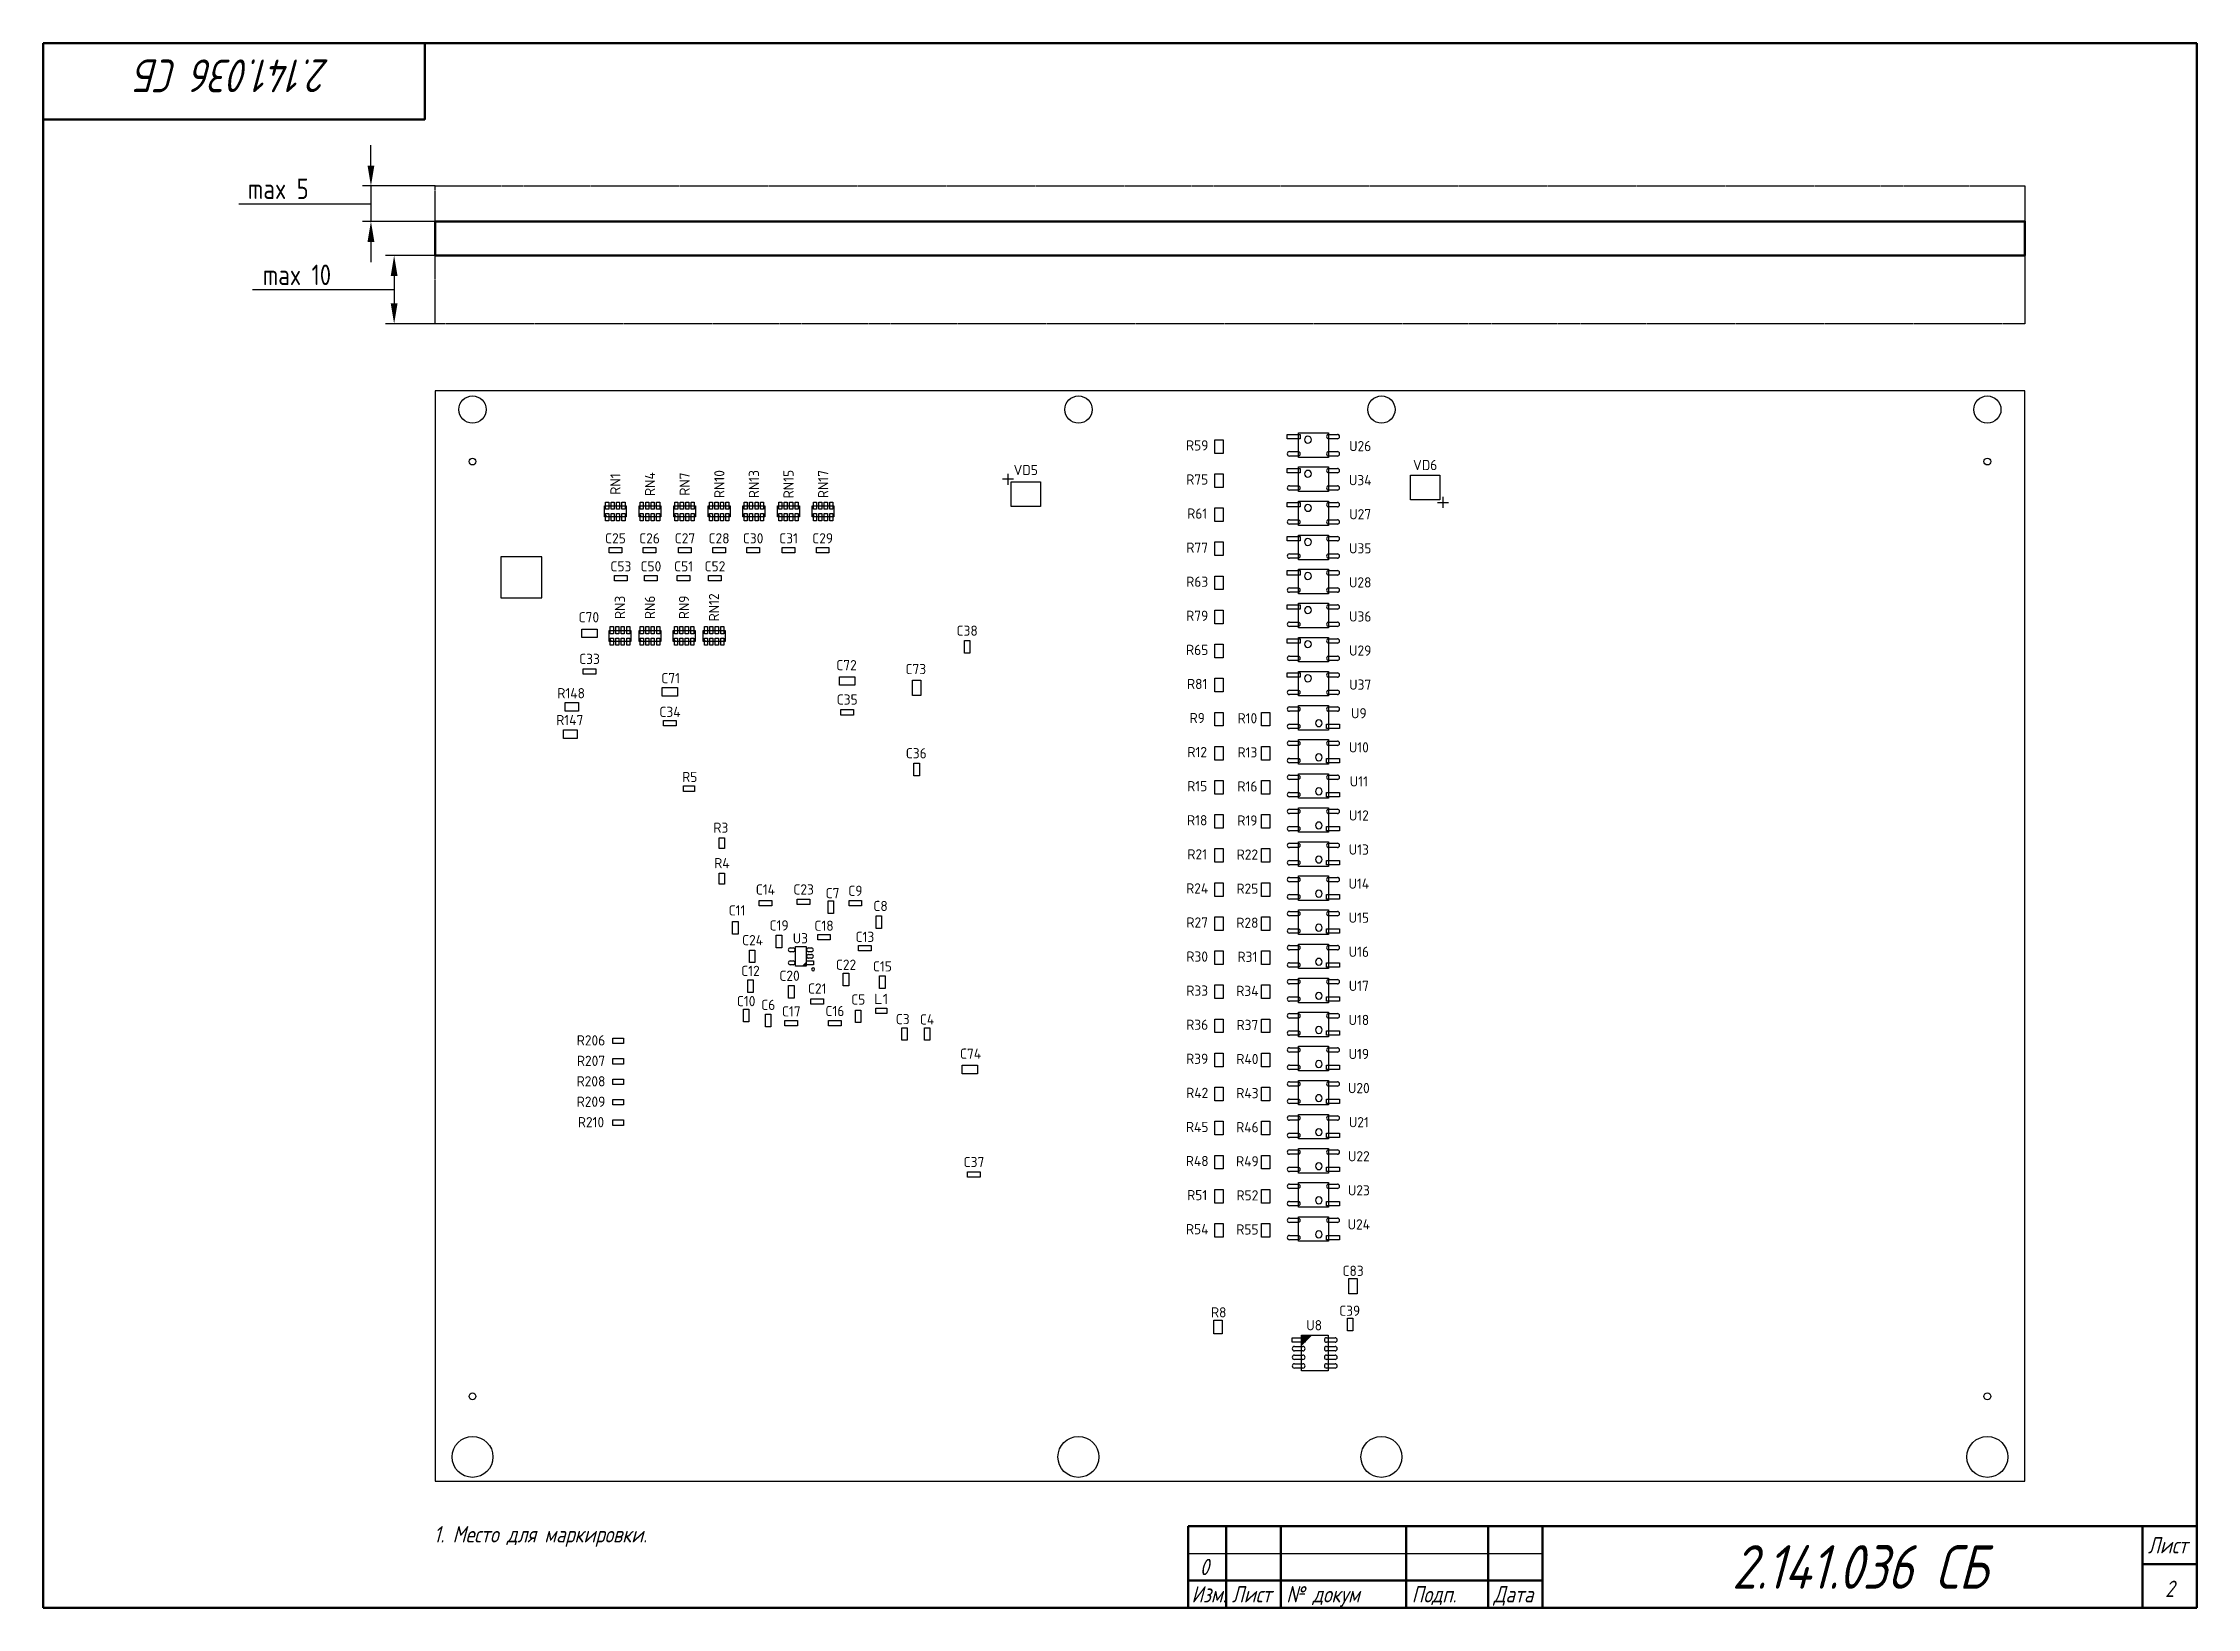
# Paper-space layout '2' of a CAD drawing. Header units: millimetres. Extents: x 20 to 415, y 5 to 292.
# The model-space entities are those that its viewports show. They can reach past a viewport. Long polylines and large blocks are cut down to what shows.
import ezdxf
from ezdxf.enums import TextEntityAlignment as Align

# ---------------------------------------------------------------- set-up
doc = ezdxf.new("R2010")
doc.units = ezdxf.units.MM
doc.linetypes.add('Тип линии1', pattern=[10, 5, 0, 5])
for name, color, linetype in [('BG_OUTLINE', 7, 'Continuous'), ('PG_ASSEMBLY_BOTTOM', 7, 'Continuous'), ('PIN_BOTTOM', 7, 'Continuous'), ('RD_ASSEMBLY_BOTTOM', 7, 'Continuous'), ('Видовой экран', 6, 'Continuous'), ('РАЗМЕРЫ', 7, 'Continuous')]:
    doc.layers.add(name, color=color, linetype=linetype)
doc.layers.add('Основной', color=7, linetype='Continuous', lineweight=50)
doc.layers.get('Видовой экран').freeze()
doc.styles.get("Standard").update_dxf_attribs({"font": 'txt.shx'})
doc.styles.add('ГОСТ 2.304', font='CS_Gost2304.shx')
doc.styles.add('ГОСТ А', font='', dxfattribs={"oblique": 15})
doc.styles.get('ГОСТ А').set_extended_font_data('GOST 2.304 type A')
doc.dimstyles.new('ЕСКД', dxfattribs={"dimscale": 0, "dimtxt": 3, "dimasz": 3, "dimexe": 1.25, "dimexo": 0, "dimtad": 1, "dimtoh": 1, "dimdec": 3, "dimrnd": 0.5, "dimtxsty": 'ГОСТ 2.304', "dimcen": 5, "dimadec": 3, "dimazin": 2, "dimtfac": 0.75, "dimtdec": 4, "dimtmove": 1, "dimatfit": 3, "dimfxl": 1, "dimtolj": 1, "dimarcsym": 0})

psp = doc.layouts.new('2')

# ---------------------------------------------------------------- texts
at = {"style": 'ГОСТ А', "oblique": 15}
psp.add_text('2.141.036 СБ', height=6, rotation=180, dxfattribs=at).set_placement((55, 289), align=Align.CENTER)
for s, height, p in [('2.141.036 СБ', 8, (353.17, 8.51)), ('0', 3, (232.97, 11)), ('2', 3, (410, 7))]:
    psp.add_text(s, height=height, dxfattribs=at).set_placement(p, align=Align.CENTER)
for s, p in [('Лист', (406, 15)), ('Изм.', (230.61, 6)), ('Лист', (238, 6)), ('№ докум', (248, 6)), ('Подп.', (271, 6)), ('Дата', (286, 6))]:
    psp.add_text(s, height=3, dxfattribs=at).set_placement(p)
at = {"insert": (91.64, 20), "char_height": 3, "width": 178, "attachment_point": 1, "style": 'ГОСТ А'}
psp.add_mtext('{\\FCS_Gost2304|c0;1. Место для маркировки.\\P}', dxfattribs=at)

msp = doc.modelspace()

# ---------------------------------------------------------------- texts
at = {"layer": 'RD_ASSEMBLY_BOTTOM'}
for s, width, p in [('R59', 0.916667, (444.2239, 81.186)), ('U26', 0.916667, (468.1384, 81.086)), ('VD5', 0.916667, (419.07, 77.5758)), ('VD6', 0.916667, (477.67, 78.3041)), ('R75', 0.916667, (444.2239, 76.186)), ('U34', 0.916667, (468.1384, 76.086)), ('R61', 0.916667, (444.2239, 71.186)), ('U27', 0.916667, (468.1384, 71.086)), ('C25', 0.916667, (358.87, 67.5535)), ('C26', 0.916667, (363.87, 67.5515)), ('C27', 0.916667, (369.07, 67.5535)), ('C28', 0.916667, (374.07, 67.5515)), ('C30', 0.916667, (379.07, 67.5515)), ('C31', 0.916667, (384.27, 67.5535)), ('C29', 0.916667, (389.27, 67.5515)), ('R77', 0.916667, (444.2239, 66.186)), ('U35', 0.916667, (468.1384, 66.086)), ('C53', 0.916667, (359.67, 63.442)), ('C50', 0.916667, (364.07, 63.4441)), ('C51', 0.916667, (368.87, 63.442)), ('C52', 0.916667, (373.47, 63.4441)), ('R63', 0.916667, (444.2239, 61.186)), ('U28', 0.916667, (468.1384, 61.086)), ('C70', 0.916667, (354.97, 55.9699)), ('R79', 0.916667, (444.2239, 56.186)), ('U36', 0.916667, (468.1384, 56.086)), ('C38', 0.916667, (410.4731, 54.0014)), ('C33', 0.916667, (355.07, 49.8582)), ('R65', 0.916667, (444.2239, 51.186)), ('U29', 0.916667, (468.1384, 51.086)), ('C71', 0.916667, (366.97, 47.0332)), ('C72', 0.916667, (392.77, 48.9398)), ('C73', 0.916667, (402.9396, 48.3709)), ('R81', 0.916667, (444.2239, 46.186)), ('U37', 0.916667, (468.1384, 46.086)), ('R148', 0.916667, (352.37, 44.8261)), ('C35', 0.916667, (392.87, 43.8979)), ('R147', 0.916667, (352.17, 40.8828)), ('C34', 0.916667, (366.87, 42.0893)), ('R9', 0.916667, (444.2239, 41.186)), ('R10', 0.916667, (451.5883, 41.1505)), ('U9', 0.916667, (467.9384, 41.886)), ('U10', 0.916667, (467.9384, 36.886)), ('C36', 0.916667, (403.0029, 36.0186)), ('R12', 0.916667, (444.2239, 36.186)), ('R13', 0.916667, (451.5883, 36.1505)), ('R5', 0.916667, (369.77, 32.54)), ('R15', 0.916667, (444.2239, 31.186)), ('R16', 0.916667, (451.5883, 31.1505)), ('U11', 0.916667, (467.9384, 31.886)), ('R3', 0.916667, (374.3326, 25.0948)), ('R18', 0.916667, (444.2239, 26.186)), ('R19', 0.916667, (451.5883, 26.1505)), ('U12', 0.916667, (467.9384, 26.886)), ('R21', 0.916667, (444.2239, 21.186)), ('R22', 0.916667, (451.5883, 21.1505)), ('U13', 0.916667, (467.9384, 21.886)), ('R4', 0.916667, (374.489, 19.8976)), ('C14', 0.916667, (380.87, 16.0229)), ('C23', 0.916667, (386.4785, 16.0362)), ('C7', 0.916667, (390.724, 15.4902)), ('C9', 0.916667, (394.07, 15.8362)), ('R24', 0.916667, (444.2239, 16.186)), ('R25', 0.916667, (451.5883, 16.1505)), ('U14', 0.916667, (467.9384, 16.886)), ('C11', 0.916667, (376.7122, 12.9625)), ('C8', 0.916667, (397.7665, 13.6078)), ('R27', 0.916667, (444.2239, 11.186)), ('R28', 0.916667, (451.5883, 11.1505)), ('U15', 0.916667, (467.9384, 11.886)), ('C24', 0.916667, (378.9896, 8.5946)), ('C19', 0.916667, (382.8797, 10.7527)), ('U3', 0.916667, (386.0096, 8.8693)), ('C18', 0.916667, (389.47, 10.7125)), ('C13', 0.916667, (395.47, 9.0772)), ('C22', 0.916667, (392.7033, 4.9855)), ('R30', 0.916667, (444.2239, 6.186)), ('R31', 0.916667, (451.5883, 6.1505)), ('U16', 0.916667, (467.9384, 6.886)), ('C12', 0.916667, (378.6777, 4.0824)), ('C20', 0.916667, (384.416, 3.3699)), ('C15', 0.916667, (398.0395, 4.7501)), ('U17', 0.916667, (467.9384, 1.886)), ('C10', 0.916667, (378.0434, -0.3523)), ('C6', 0.916667, (381.287, -0.9017)), ('C21', 0.916667, (388.47, 1.4934)), ('C5', 0.916667, (394.4853, -0.1186)), ('L1', 1.125, (397.8624, -0.0303)), ('R33', 0.916667, (444.2239, 1.186)), ('R34', 0.916667, (451.5883, 1.1505)), ('C17', 0.916667, (384.67, -1.8564)), ('C16', 0.916667, (391.07, -1.8025)), ('C3', 0.916667, (401.016, -2.9878)), ('C4', 0.916667, (404.5811, -3.0401)), ('R36', 0.916667, (444.2239, -3.814)), ('R37', 0.916667, (451.5883, -3.8495)), ('U18', 0.916667, (467.9384, -3.114)), ('R206', 0.916667, (355.2856, -6.1135)), ('R207', 0.916667, (355.2856, -9.1135)), ('C74', 0.916667, (410.97, -8.0575)), ('R39', 0.916667, (444.2239, -8.814)), ('R40', 0.916667, (451.5883, -8.8495)), ('U19', 0.916667, (467.9384, -8.114)), ('R208', 0.916667, (355.2856, -12.1135)), ('R42', 0.916667, (444.2239, -13.814)), ('R43', 0.916667, (451.5883, -13.8495)), ('U20', 0.916667, (467.9384, -13.114)), ('R209', 0.916667, (355.2856, -15.1135)), ('R210', 0.916667, (355.2856, -18.1135)), ('R45', 0.916667, (444.2239, -18.814)), ('R46', 0.916667, (451.5883, -18.8495)), ('U21', 0.916667, (467.9384, -18.114)), ('U22', 0.916667, (467.9384, -23.114)), ('C37', 0.916667, (411.47, -23.9582)), ('R48', 0.916667, (444.2239, -23.814)), ('R49', 0.916667, (451.5883, -23.8495)), ('R51', 0.916667, (444.2239, -28.814)), ('R52', 0.916667, (451.5883, -28.8495)), ('U23', 0.916667, (467.9384, -28.114)), ('R54', 0.916667, (444.2239, -33.814)), ('R55', 0.916667, (451.5883, -33.8495)), ('U24', 0.916667, (467.9384, -33.114)), ('C83', 0.916667, (467.0936, -39.9234)), ('R8', 0.916667, (447.3771, -46.0149)), ('U8', 0.916667, (461.3846, -47.9066)), ('C39', 0.916667, (466.5933, -45.7795))]:
    msp.add_text(s, height=1.5, dxfattribs=dict(at, width=width)).set_placement(p, align=Align.CENTER)
at = {"layer": 'RD_ASSEMBLY_BOTTOM', "width": 0.916667}
for s, p in [('RN1', (359.6161, 76.2598)), ('RN4', (364.6961, 76.2598)), ('RN7', (369.7761, 76.2598)), ('RN10', (374.8561, 76.2598)), ('RN13', (379.9361, 76.2598)), ('RN15', (385.0161, 76.2598)), ('RN17', (390.0961, 76.2598)), ('RN12', (374.0788, 58.1691)), ('RN3', (360.2788, 58.1691)), ('RN6', (364.6788, 58.1691)), ('RN9', (369.6788, 58.1691))]:
    msp.add_text(s, height=1.5, rotation=90, dxfattribs=at).set_placement(p, align=Align.CENTER)

# ---------------------------------------------------------------- blocks, each defined once
blk = doc.blocks.new('*D427')
at = {"layer": 'Defpoints', "color": 0}
for p in [(332.4, 120), (323, 114.8), (332.4, 114.8)]:
    blk.add_point(p, dxfattribs=at)
at = {"layer": 'РАЗМЕРЫ', "color": 0, "lineweight": -2}
for p, q in [((323, 123), (323, 126)), ((303.61, 117.4), (315.19, 117.4)), ((315.19, 117.4), (323, 117.4)), ((332.4, 120), (321.75, 120)), ((323, 120), (323, 114.8)), ((332.4, 114.8), (321.75, 114.8)), ((323, 111.8), (323, 108.8))]:
    blk.add_line(p, q, dxfattribs=at)
at = {"layer": 'РАЗМЕРЫ', "color": 0}
for points in [[(322.5, 123), (323.5, 123), (323, 120)], [(323.5, 111.8), (322.5, 111.8), (323, 114.8)]]:
    blk.add_solid(points, dxfattribs=at)
at = {"layer": 'РАЗМЕРЫ', "color": 0, "ltscale": 100, "insert": (309.4, 119.59), "char_height": 3, "attachment_point": 5, "style": 'ГОСТ 2.304'}
blk.add_mtext('\\A1;max 5', dxfattribs=at)
blk = doc.blocks.new('*D428')
at = {"layer": 'Defpoints', "color": 0}
for p in [(332.4, 109.8), (326.4, 99.78), (332.4, 99.78)]:
    blk.add_point(p, dxfattribs=at)
at = {"layer": 'РАЗМЕРЫ', "color": 0, "lineweight": -2}
for p, q in [((332.4, 109.8), (325.15, 109.8)), ((305.63, 104.79), (318.65, 104.79)), ((318.65, 104.79), (326.4, 104.79)), ((326.4, 106.8), (326.4, 102.78)), ((332.4, 99.78), (325.15, 99.78))]:
    blk.add_line(p, q, dxfattribs=at)
at = {"layer": 'РАЗМЕРЫ', "color": 0}
for points in [[(326.9, 106.8), (325.9, 106.8), (326.4, 109.8)], [(325.9, 102.78), (326.9, 102.78), (326.4, 99.78)]]:
    blk.add_solid(points, dxfattribs=at)
at = {"layer": 'РАЗМЕРЫ', "color": 0, "ltscale": 100, "insert": (312.14, 106.96), "char_height": 3, "attachment_point": 5, "style": 'ГОСТ 2.304'}
blk.add_mtext('\\A1;max 10', dxfattribs=at)

# ---------------------------------------------------------------- dimensions: what is measured, and where the dimension line sits
at = {"layer": 'РАЗМЕРЫ'}
for base, p1, p2, picture, middle in [((323, 114.8), (332.4, 120), (332.4, 114.8), '*D427', (314.564, 119.5871)), ((326.4, 99.7824), (332.4, 109.8), (332.4, 99.7824), '*D428', (318.0261, 106.9628))]:
    dim = msp.add_linear_dim(base=base, p1=p1, p2=p2, angle=90, text='max <>', dimstyle='ЕСКД', override={"dimscale": 1, "dimlfac": 1, "dimtxsty": 'ГОСТ 2.304', "dimsah": 1, "dimtolj": 1}, dxfattribs=at)
    dim.commit()
    dim.dimension.update_dxf_attribs({"geometry": picture, "text_midpoint": middle})

# ---------------------------------------------------------------- linework, layer by layer
at = {"layer": 'BG_OUTLINE'}
for p, q in [((565.65, 89.9499), (332.4, 89.9499)), ((332.4, 89.9499), (332.4, -70.0501)), ((565.65, -70.0501), (565.65, 89.9499)), ((332.4, -70.0501), (565.65, -70.0501))]:
    msp.add_line(p, q, dxfattribs=at)
at = {"layer": 'BG_OUTLINE', "linetype": 'Тип линии1'}
msp.add_lwpolyline([(332.4, 120), (565.65, 120), (565.65, 99.7824), (332.4, 99.7824)], close=True, dxfattribs=at)
at = {"layer": 'BG_OUTLINE', "lineweight": 50}
msp.add_lwpolyline([(332.4, 114.8), (565.65, 114.8), (565.65, 109.8), (332.4, 109.8)], close=True, dxfattribs=at)
at = {"layer": 'PG_ASSEMBLY_BOTTOM'}
for p, q in [((446.788, 80.7699), (446.788, 82.7699)), ((446.788, 82.7699), (448.038, 82.7699)), ((448.038, 82.7699), (448.038, 80.7699)), ((459.07, 80.1699), (459.07, 83.7699)), ((459.07, 83.7699), (463.47, 83.7699)), ((463.47, 83.7699), (463.47, 80.1699)), ((448.038, 80.7699), (446.788, 80.7699)), ((463.47, 80.1699), (459.07, 80.1699)), ((417.27, 76.9699), (415.67, 76.9699)), ((416.47, 76.1699), (416.47, 77.7699)), ((416.908, 72.9579), (416.908, 76.5819)), ((416.908, 76.5819), (421.232, 76.5819)), ((421.232, 76.5819), (421.232, 72.9579)), ((446.788, 75.7699), (446.788, 77.7699)), ((446.788, 77.7699), (448.038, 77.7699)), ((448.038, 77.7699), (448.038, 75.7699)), ((459.07, 75.1699), (459.07, 78.7699)), ((459.07, 78.7699), (463.47, 78.7699)), ((463.47, 78.7699), (463.47, 75.1699)), ((475.508, 73.9579), (475.508, 77.5819)), ((475.508, 77.5819), (479.832, 77.5819)), ((479.832, 77.5819), (479.832, 73.9579)), ((357.255, 73.052), (360.455, 73.052)), ((357.255, 71.452), (357.255, 73.052)), ((360.455, 73.052), (360.455, 71.452)), ((362.335, 73.052), (365.535, 73.052)), ((362.335, 71.452), (362.335, 73.052)), ((365.535, 73.052), (365.535, 71.452)), ((367.415, 73.052), (370.615, 73.052)), ((367.415, 71.452), (367.415, 73.052)), ((370.615, 73.052), (370.615, 71.452)), ((372.495, 73.052), (375.695, 73.052)), ((372.495, 71.452), (372.495, 73.052)), ((375.695, 73.052), (375.695, 71.452)), ((377.575, 73.052), (380.775, 73.052)), ((377.575, 71.452), (377.575, 73.052)), ((380.775, 73.052), (380.775, 71.452)), ((382.655, 73.052), (385.855, 73.052)), ((382.655, 71.452), (382.655, 73.052)), ((385.855, 73.052), (385.855, 71.452)), ((387.735, 73.052), (390.935, 73.052)), ((387.735, 71.452), (387.735, 73.052)), ((390.935, 73.052), (390.935, 71.452)), ((421.232, 72.9579), (416.908, 72.9579)), ((448.038, 75.7699), (446.788, 75.7699)), ((446.788, 70.7699), (446.788, 72.7699)), ((446.788, 72.7699), (448.038, 72.7699)), ((448.038, 72.7699), (448.038, 70.7699)), ((463.47, 75.1699), (459.07, 75.1699)), ((459.07, 70.1699), (459.07, 73.7699)), ((459.07, 73.7699), (463.47, 73.7699)), ((463.47, 73.7699), (463.47, 70.1699)), ((479.832, 73.9579), (475.508, 73.9579)), ((479.47, 73.5699), (481.07, 73.5699)), ((480.27, 74.3699), (480.27, 72.7699)), ((357.655, 71.452), (357.255, 71.852)), ((357.555, 71.452), (357.255, 71.752)), ((357.455, 71.452), (357.255, 71.652)), ((357.355, 71.452), (357.255, 71.552)), ((360.455, 71.452), (357.255, 71.452)), ((362.735, 71.452), (362.335, 71.852)), ((362.635, 71.452), (362.335, 71.752)), ((362.535, 71.452), (362.335, 71.652)), ((362.435, 71.452), (362.335, 71.552)), ((365.535, 71.452), (362.335, 71.452)), ((367.815, 71.452), (367.415, 71.852)), ((367.715, 71.452), (367.415, 71.752)), ((367.615, 71.452), (367.415, 71.652)), ((367.515, 71.452), (367.415, 71.552)), ((370.615, 71.452), (367.415, 71.452)), ((372.895, 71.452), (372.495, 71.852)), ((372.795, 71.452), (372.495, 71.752)), ((372.695, 71.452), (372.495, 71.652)), ((372.595, 71.452), (372.495, 71.552)), ((375.695, 71.452), (372.495, 71.452)), ((377.975, 71.452), (377.575, 71.852)), ((377.875, 71.452), (377.575, 71.752)), ((377.775, 71.452), (377.575, 71.652)), ((377.675, 71.452), (377.575, 71.552)), ((380.775, 71.452), (377.575, 71.452)), ((383.055, 71.452), (382.655, 71.852)), ((382.955, 71.452), (382.655, 71.752)), ((382.855, 71.452), (382.655, 71.652)), ((382.755, 71.452), (382.655, 71.552)), ((385.855, 71.452), (382.655, 71.452)), ((388.135, 71.452), (387.735, 71.852)), ((388.035, 71.452), (387.735, 71.752)), ((387.935, 71.452), (387.735, 71.652)), ((387.835, 71.452), (387.735, 71.552)), ((390.935, 71.452), (387.735, 71.452)), ((448.038, 70.7699), (446.788, 70.7699)), ((463.47, 70.1699), (459.07, 70.1699)), ((357.945, 66.1699), (357.945, 66.9699)), ((357.945, 66.9699), (359.795, 66.9699)), ((359.795, 66.9699), (359.795, 66.1699)), ((362.945, 66.1699), (362.945, 66.9699)), ((362.945, 66.9699), (364.795, 66.9699)), ((364.795, 66.9699), (364.795, 66.1699)), ((368.145, 66.1699), (368.145, 66.9699)), ((368.145, 66.9699), (369.995, 66.9699)), ((369.995, 66.9699), (369.995, 66.1699)), ((373.145, 66.1699), (373.145, 66.9699)), ((373.145, 66.9699), (374.995, 66.9699)), ((374.995, 66.9699), (374.995, 66.1699)), ((378.145, 66.1699), (378.145, 66.9699)), ((378.145, 66.9699), (379.995, 66.9699)), ((379.995, 66.9699), (379.995, 66.1699)), ((383.345, 66.1699), (383.345, 66.9699)), ((383.345, 66.9699), (385.195, 66.9699)), ((385.195, 66.9699), (385.195, 66.1699)), ((388.345, 66.1699), (388.345, 66.9699)), ((388.345, 66.9699), (390.195, 66.9699)), ((390.195, 66.9699), (390.195, 66.1699)), ((446.788, 65.7699), (446.788, 67.7699)), ((446.788, 67.7699), (448.038, 67.7699)), ((448.038, 67.7699), (448.038, 65.7699)), ((459.07, 65.1699), (459.07, 68.7699)), ((459.07, 68.7699), (463.47, 68.7699)), ((463.47, 68.7699), (463.47, 65.1699)), ((348.07, 65.5699), (342.07, 65.5699)), ((342.07, 65.5699), (342.07, 59.5699)), ((348.07, 59.5699), (348.07, 65.5699)), ((359.795, 66.1699), (357.945, 66.1699)), ((364.795, 66.1699), (362.945, 66.1699)), ((369.995, 66.1699), (368.145, 66.1699)), ((374.995, 66.1699), (373.145, 66.1699)), ((379.995, 66.1699), (378.145, 66.1699)), ((385.195, 66.1699), (383.345, 66.1699)), ((390.195, 66.1699), (388.345, 66.1699)), ((448.038, 65.7699), (446.788, 65.7699)), ((463.47, 65.1699), (459.07, 65.1699)), ((459.07, 60.1699), (459.07, 63.7699)), ((459.07, 63.7699), (463.47, 63.7699)), ((463.47, 63.7699), (463.47, 60.1699)), ((358.745, 62.0604), (358.745, 62.8604)), ((358.745, 62.8604), (360.595, 62.8604)), ((360.595, 62.0604), (358.745, 62.0604)), ((360.595, 62.8604), (360.595, 62.0604)), ((363.145, 62.0604), (363.145, 62.8604)), ((363.145, 62.8604), (364.995, 62.8604)), ((364.995, 62.0604), (363.145, 62.0604)), ((364.995, 62.8604), (364.995, 62.0604)), ((367.945, 62.0604), (367.945, 62.8604)), ((367.945, 62.8604), (369.795, 62.8604)), ((369.795, 62.0604), (367.945, 62.0604)), ((369.795, 62.8604), (369.795, 62.0604)), ((372.545, 62.0604), (372.545, 62.8604)), ((372.545, 62.8604), (374.395, 62.8604)), ((374.395, 62.0604), (372.545, 62.0604)), ((374.395, 62.8604), (374.395, 62.0604)), ((446.788, 60.7699), (446.788, 62.7699)), ((446.788, 62.7699), (448.038, 62.7699)), ((448.038, 60.7699), (446.788, 60.7699)), ((448.038, 62.7699), (448.038, 60.7699)), ((463.47, 60.1699), (459.07, 60.1699)), ((342.07, 59.5699), (348.07, 59.5699)), ((446.788, 55.7699), (446.788, 57.7699)), ((446.788, 57.7699), (448.038, 57.7699)), ((448.038, 57.7699), (448.038, 55.7699)), ((459.07, 55.1699), (459.07, 58.7699)), ((459.07, 58.7699), (463.47, 58.7699)), ((463.47, 58.7699), (463.47, 55.1699)), ((353.945, 53.7449), (353.945, 54.9949)), ((353.945, 54.9949), (356.195, 54.9949)), ((356.195, 53.7449), (353.945, 53.7449)), ((356.195, 54.9949), (356.195, 53.7449)), ((357.945, 54.7817), (361.145, 54.7817)), ((357.945, 53.1817), (357.945, 54.7817)), ((361.145, 54.7817), (361.145, 53.1817)), ((362.345, 54.7817), (365.545, 54.7817)), ((362.345, 53.1817), (362.345, 54.7817)), ((365.545, 54.7817), (365.545, 53.1817)), ((367.345, 54.7817), (370.545, 54.7817)), ((367.345, 53.1817), (367.345, 54.7817)), ((370.545, 54.7817), (370.545, 53.1817)), ((371.745, 54.7817), (374.945, 54.7817)), ((371.745, 53.1817), (371.745, 54.7817)), ((374.945, 54.7817), (374.945, 53.1817)), ((448.038, 55.7699), (446.788, 55.7699)), ((463.47, 55.1699), (459.07, 55.1699)), ((459.07, 50.1699), (459.07, 53.7699)), ((459.07, 53.7699), (463.47, 53.7699)), ((463.47, 53.7699), (463.47, 50.1699)), ((358.345, 53.1817), (357.945, 53.5817)), ((358.245, 53.1817), (357.945, 53.4817)), ((358.145, 53.1817), (357.945, 53.3817)), ((358.045, 53.1817), (357.945, 53.2817)), ((361.145, 53.1817), (357.945, 53.1817)), ((362.745, 53.1817), (362.345, 53.5817)), ((362.645, 53.1817), (362.345, 53.4817)), ((362.545, 53.1817), (362.345, 53.3817)), ((362.445, 53.1817), (362.345, 53.2817)), ((365.545, 53.1817), (362.345, 53.1817)), ((367.745, 53.1817), (367.345, 53.5817)), ((367.645, 53.1817), (367.345, 53.4817)), ((367.545, 53.1817), (367.345, 53.3817)), ((367.445, 53.1817), (367.345, 53.2817)), ((370.545, 53.1817), (367.345, 53.1817)), ((372.145, 53.1817), (371.745, 53.5817)), ((372.045, 53.1817), (371.745, 53.4817)), ((371.945, 53.1817), (371.745, 53.3817)), ((371.845, 53.1817), (371.745, 53.2817)), ((374.945, 53.1817), (371.745, 53.1817)), ((410.07, 51.4449), (410.07, 53.2949)), ((410.07, 53.2949), (410.87, 53.2949)), ((410.87, 51.4449), (410.07, 51.4449)), ((410.87, 53.2949), (410.87, 51.4449)), ((446.788, 50.7699), (446.788, 52.7699)), ((446.788, 52.7699), (448.038, 52.7699)), ((448.038, 50.7699), (446.788, 50.7699)), ((448.038, 52.7699), (448.038, 50.7699)), ((354.145, 48.3699), (354.145, 49.1699)), ((354.145, 49.1699), (355.995, 49.1699)), ((355.995, 48.3699), (354.145, 48.3699)), ((355.995, 49.1699), (355.995, 48.3699)), ((391.745, 46.7449), (391.745, 47.9949)), ((391.745, 47.9949), (393.995, 47.9949)), ((393.995, 47.9949), (393.995, 46.7449)), ((402.445, 47.4949), (403.695, 47.4949)), ((402.445, 45.2449), (402.445, 47.4949)), ((403.695, 47.4949), (403.695, 45.2449)), ((446.788, 45.7699), (446.788, 47.7699)), ((446.788, 47.7699), (448.038, 47.7699)), ((448.038, 47.7699), (448.038, 45.7699)), ((463.47, 50.1699), (459.07, 50.1699)), ((459.07, 45.1699), (459.07, 48.7699)), ((459.07, 48.7699), (463.47, 48.7699)), ((463.47, 48.7699), (463.47, 45.1699)), ((365.745, 45.1449), (365.745, 46.3949)), ((365.745, 46.3949), (367.995, 46.3949)), ((367.995, 45.1449), (365.745, 45.1449)), ((367.995, 46.3949), (367.995, 45.1449)), ((393.995, 46.7449), (391.745, 46.7449)), ((403.695, 45.2449), (402.445, 45.2449)), ((448.038, 45.7699), (446.788, 45.7699)), ((463.47, 45.1699), (459.07, 45.1699)), ((351.47, 42.9449), (351.47, 44.1949)), ((351.47, 44.1949), (353.47, 44.1949)), ((353.47, 42.9449), (351.47, 42.9449)), ((353.47, 44.1949), (353.47, 42.9449)), ((365.945, 40.7699), (365.945, 41.5699)), ((365.945, 41.5699), (367.795, 41.5699)), ((367.795, 41.5699), (367.795, 40.7699)), ((391.945, 42.3699), (391.945, 43.1699)), ((391.945, 43.1699), (393.795, 43.1699)), ((393.795, 42.3699), (391.945, 42.3699)), ((393.795, 43.1699), (393.795, 42.3699)), ((446.788, 40.7699), (446.788, 42.7699)), ((446.788, 42.7699), (448.038, 42.7699)), ((448.038, 42.7699), (448.038, 40.7699)), ((453.645, 42.7699), (454.895, 42.7699)), ((453.645, 40.7699), (453.645, 42.7699)), ((454.895, 42.7699), (454.895, 40.7699)), ((459.07, 40.1699), (459.07, 43.7699)), ((459.07, 43.7699), (463.47, 43.7699)), ((463.47, 43.7699), (463.47, 40.1699)), ((351.27, 38.9449), (351.27, 40.1949)), ((351.27, 40.1949), (353.27, 40.1949)), ((353.27, 38.9449), (351.27, 38.9449)), ((353.27, 40.1949), (353.27, 38.9449)), ((367.795, 40.7699), (365.945, 40.7699)), ((448.038, 40.7699), (446.788, 40.7699)), ((454.895, 40.7699), (453.645, 40.7699)), ((463.47, 40.1699), (459.07, 40.1699)), ((459.07, 35.1699), (459.07, 38.7699)), ((459.07, 38.7699), (463.47, 38.7699)), ((463.47, 38.7699), (463.47, 35.1699)), ((402.67, 33.4449), (402.67, 35.2949)), ((402.67, 35.2949), (403.47, 35.2949)), ((403.47, 35.2949), (403.47, 33.4449)), ((446.788, 35.7699), (446.788, 37.7699)), ((446.788, 37.7699), (448.038, 37.7699)), ((448.038, 35.7699), (446.788, 35.7699)), ((448.038, 37.7699), (448.038, 35.7699)), ((453.645, 37.7699), (454.895, 37.7699)), ((453.645, 35.7699), (453.645, 37.7699)), ((454.895, 35.7699), (453.645, 35.7699)), ((454.895, 37.7699), (454.895, 35.7699)), ((463.47, 35.1699), (459.07, 35.1699)), ((368.87, 31.1699), (368.87, 31.9699)), ((368.87, 31.9699), (370.47, 31.9699)), ((370.47, 31.9699), (370.47, 31.1699)), ((403.47, 33.4449), (402.67, 33.4449)), ((446.788, 30.7699), (446.788, 32.7699)), ((446.788, 32.7699), (448.038, 32.7699)), ((448.038, 32.7699), (448.038, 30.7699)), ((453.645, 32.7699), (454.895, 32.7699)), ((453.645, 30.7699), (453.645, 32.7699)), ((454.895, 32.7699), (454.895, 30.7699)), ((459.07, 30.1699), (459.07, 33.7699)), ((459.07, 33.7699), (463.47, 33.7699)), ((463.47, 33.7699), (463.47, 30.1699)), ((370.47, 31.1699), (368.87, 31.1699)), ((448.038, 30.7699), (446.788, 30.7699)), ((454.895, 30.7699), (453.645, 30.7699)), ((463.47, 30.1699), (459.07, 30.1699)), ((459.07, 25.1699), (459.07, 28.7699)), ((459.07, 28.7699), (463.47, 28.7699)), ((463.47, 28.7699), (463.47, 25.1699)), ((446.788, 25.7699), (446.788, 27.7699)), ((446.788, 27.7699), (448.038, 27.7699)), ((448.038, 25.7699), (446.788, 25.7699)), ((448.038, 27.7699), (448.038, 25.7699)), ((453.645, 27.7699), (454.895, 27.7699)), ((453.645, 25.7699), (453.645, 27.7699)), ((454.895, 25.7699), (453.645, 25.7699)), ((454.895, 27.7699), (454.895, 25.7699)), ((374.07, 24.3699), (374.87, 24.3699)), ((374.07, 22.7699), (374.07, 24.3699)), ((374.87, 22.7699), (374.07, 22.7699)), ((374.87, 24.3699), (374.87, 22.7699)), ((446.788, 20.7699), (446.788, 22.7699)), ((446.788, 22.7699), (448.038, 22.7699)), ((448.038, 22.7699), (448.038, 20.7699)), ((453.645, 22.7699), (454.895, 22.7699)), ((453.645, 20.7699), (453.645, 22.7699)), ((454.895, 22.7699), (454.895, 20.7699)), ((463.47, 25.1699), (459.07, 25.1699)), ((459.07, 20.1699), (459.07, 23.7699)), ((459.07, 23.7699), (463.47, 23.7699)), ((463.47, 23.7699), (463.47, 20.1699)), ((374.07, 19.1699), (374.87, 19.1699)), ((374.07, 17.5699), (374.07, 19.1699)), ((374.87, 19.1699), (374.87, 17.5699)), ((448.038, 20.7699), (446.788, 20.7699)), ((454.895, 20.7699), (453.645, 20.7699)), ((463.47, 20.1699), (459.07, 20.1699)), ((374.87, 17.5699), (374.07, 17.5699)), ((446.788, 15.7699), (446.788, 17.7699)), ((446.788, 17.7699), (448.038, 17.7699)), ((448.038, 17.7699), (448.038, 15.7699)), ((453.645, 17.7699), (454.895, 17.7699)), ((453.645, 15.7699), (453.645, 17.7699)), ((454.895, 17.7699), (454.895, 15.7699)), ((459.07, 15.1699), (459.07, 18.7699)), ((459.07, 18.7699), (463.47, 18.7699)), ((463.47, 18.7699), (463.47, 15.1699)), ((379.945, 14.3699), (379.945, 15.1699)), ((379.945, 15.1699), (381.795, 15.1699)), ((381.795, 14.3699), (379.945, 14.3699)), ((381.795, 15.1699), (381.795, 14.3699)), ((385.5535, 14.5699), (385.5535, 15.3699)), ((385.5535, 15.3699), (387.4035, 15.3699)), ((387.4035, 14.5699), (385.5535, 14.5699)), ((387.4035, 15.3699), (387.4035, 14.5699)), ((390.07, 15.0949), (390.87, 15.0949)), ((390.07, 13.2449), (390.07, 15.0949)), ((390.87, 13.2449), (390.07, 13.2449)), ((390.87, 15.0949), (390.87, 13.2449)), ((393.145, 14.3699), (393.145, 15.1699)), ((393.145, 15.1699), (394.995, 15.1699)), ((394.995, 14.3699), (393.145, 14.3699)), ((394.995, 15.1699), (394.995, 14.3699)), ((397.1125, 12.8949), (397.9125, 12.8949)), ((397.1125, 11.0449), (397.1125, 12.8949)), ((397.9125, 12.8949), (397.9125, 11.0449)), ((448.038, 15.7699), (446.788, 15.7699)), ((446.788, 10.7699), (446.788, 12.7699)), ((446.788, 12.7699), (448.038, 12.7699)), ((448.038, 12.7699), (448.038, 10.7699)), ((454.895, 15.7699), (453.645, 15.7699)), ((453.645, 12.7699), (454.895, 12.7699)), ((453.645, 10.7699), (453.645, 12.7699)), ((454.895, 12.7699), (454.895, 10.7699)), ((463.47, 15.1699), (459.07, 15.1699)), ((459.07, 10.1699), (459.07, 13.7699)), ((459.07, 13.7699), (463.47, 13.7699)), ((463.47, 13.7699), (463.47, 10.1699)), ((376.0582, 12.0949), (376.8582, 12.0949)), ((376.0582, 10.2449), (376.0582, 12.0949)), ((376.8582, 10.2449), (376.0582, 10.2449)), ((376.8582, 12.0949), (376.8582, 10.2449)), ((382.47, 10.0872), (383.27, 10.0872)), ((382.47, 8.2372), (382.47, 10.0872)), ((383.27, 10.0872), (383.27, 8.2372)), ((388.545, 9.3699), (388.545, 10.1699)), ((388.545, 10.1699), (390.395, 10.1699)), ((390.395, 10.1699), (390.395, 9.3699)), ((397.9125, 11.0449), (397.1125, 11.0449)), ((448.038, 10.7699), (446.788, 10.7699)), ((454.895, 10.7699), (453.645, 10.7699)), ((463.47, 10.1699), (459.07, 10.1699)), ((378.5423, 7.8949), (379.3423, 7.8949)), ((378.5423, 6.0449), (378.5423, 7.8949)), ((379.3423, 7.8949), (379.3423, 6.0449)), ((383.27, 8.2372), (382.47, 8.2372)), ((385.27, 5.5199), (385.27, 8.4199)), ((385.27, 8.4199), (386.87, 8.4199)), ((386.87, 8.4199), (386.87, 5.5199)), ((390.395, 9.3699), (388.545, 9.3699)), ((394.545, 7.7592), (394.545, 8.5592)), ((394.545, 8.5592), (396.395, 8.5592)), ((396.395, 7.7592), (394.545, 7.7592)), ((396.395, 8.5592), (396.395, 7.7592)), ((446.788, 5.7699), (446.788, 7.7699)), ((446.788, 7.7699), (448.038, 7.7699)), ((448.038, 7.7699), (448.038, 5.7699)), ((453.645, 7.7699), (454.895, 7.7699)), ((453.645, 5.7699), (453.645, 7.7699)), ((454.895, 7.7699), (454.895, 5.7699)), ((459.07, 5.1699), (459.07, 8.7699)), ((459.07, 8.7699), (463.47, 8.7699)), ((463.47, 8.7699), (463.47, 5.1699)), ((378.27, 3.5118), (379.07, 3.5118)), ((378.27, 1.6618), (378.27, 3.5118)), ((379.3423, 6.0449), (378.5423, 6.0449)), ((379.07, 3.5118), (379.07, 1.6618)), ((386.87, 5.5199), (385.27, 5.5199)), ((386.87, 6.0699), (386.37, 5.5699)), ((386.87, 5.9699), (386.47, 5.5699)), ((386.87, 5.8699), (386.57, 5.5699)), ((386.87, 5.7699), (386.67, 5.5699)), ((386.87, 5.6699), (386.77, 5.5699)), ((392.2967, 2.6449), (392.2967, 4.4949)), ((392.2967, 4.4949), (393.0967, 4.4949)), ((393.0967, 4.4949), (393.0967, 2.6449)), ((397.6357, 4.0949), (398.4357, 4.0949)), ((397.6357, 2.2449), (397.6357, 4.0949)), ((398.4357, 4.0949), (398.4357, 2.2449)), ((448.038, 5.7699), (446.788, 5.7699)), ((454.895, 5.7699), (453.645, 5.7699)), ((463.47, 5.1699), (459.07, 5.1699)), ((459.07, 0.1699), (459.07, 3.7699)), ((459.07, 3.7699), (463.47, 3.7699)), ((463.47, 3.7699), (463.47, 0.1699)), ((379.07, 1.6618), (378.27, 1.6618)), ((384.27, 0.8286), (384.27, 2.6786)), ((384.27, 2.6786), (385.07, 2.6786)), ((385.07, 0.8286), (384.27, 0.8286)), ((385.07, 2.6786), (385.07, 0.8286)), ((387.545, -0.0454), (387.545, 0.7546)), ((387.545, 0.7546), (389.395, 0.7546)), ((389.395, 0.7546), (389.395, -0.0454)), ((393.0967, 2.6449), (392.2967, 2.6449)), ((398.4357, 2.2449), (397.6357, 2.2449)), ((446.788, 0.7699), (446.788, 2.7699)), ((446.788, 2.7699), (448.038, 2.7699)), ((448.038, 0.7699), (446.788, 0.7699)), ((448.038, 2.7699), (448.038, 0.7699)), ((453.645, 2.7699), (454.895, 2.7699)), ((453.645, 0.7699), (453.645, 2.7699)), ((454.895, 0.7699), (453.645, 0.7699)), ((454.895, 2.7699), (454.895, 0.7699)), ((463.47, 0.1699), (459.07, 0.1699)), ((377.6422, -2.6217), (377.6422, -0.7717)), ((377.6422, -0.7717), (378.4422, -0.7717)), ((378.4422, -2.6217), (377.6422, -2.6217)), ((378.4422, -0.7717), (378.4422, -2.6217)), ((380.87, -3.3551), (380.87, -1.5051)), ((380.87, -1.5051), (381.67, -1.5051)), ((381.67, -1.5051), (381.67, -3.3551)), ((383.745, -3.2301), (383.745, -2.4301)), ((383.745, -2.4301), (385.595, -2.4301)), ((385.595, -2.4301), (385.595, -3.2301)), ((389.395, -0.0454), (387.545, -0.0454)), ((390.145, -3.2301), (390.145, -2.4301)), ((390.145, -2.4301), (391.995, -2.4301)), ((391.995, -2.4301), (391.995, -3.2301)), ((394.07, -2.7551), (394.07, -0.9051)), ((394.07, -0.9051), (394.87, -0.9051)), ((394.87, -2.7551), (394.07, -2.7551)), ((394.87, -0.9051), (394.87, -2.7551)), ((397.0504, -1.4301), (397.0504, -0.6301)), ((397.0504, -0.6301), (398.6744, -0.6301)), ((398.6744, -1.4301), (397.0504, -1.4301)), ((398.6744, -0.6301), (398.6744, -1.4301)), ((446.788, -4.2301), (446.788, -2.2301)), ((446.788, -2.2301), (448.038, -2.2301)), ((448.038, -2.2301), (448.038, -4.2301)), ((453.645, -2.2301), (454.895, -2.2301)), ((453.645, -4.2301), (453.645, -2.2301)), ((454.895, -2.2301), (454.895, -4.2301)), ((459.07, -4.8301), (459.07, -1.2301)), ((459.07, -1.2301), (463.47, -1.2301)), ((463.47, -1.2301), (463.47, -4.8301)), ((358.47, -5.8301), (358.47, -5.0301)), ((358.47, -5.0301), (360.07, -5.0301)), ((360.07, -5.8301), (358.47, -5.8301)), ((360.07, -5.0301), (360.07, -5.8301)), ((381.67, -3.3551), (380.87, -3.3551)), ((385.595, -3.2301), (383.745, -3.2301)), ((391.995, -3.2301), (390.145, -3.2301)), ((400.87, -5.3551), (400.87, -3.5051)), ((400.87, -3.5051), (401.67, -3.5051)), ((401.67, -5.3551), (400.87, -5.3551)), ((401.67, -3.5051), (401.67, -5.3551)), ((404.1926, -5.3551), (404.1926, -3.5051)), ((404.1926, -3.5051), (404.9926, -3.5051)), ((404.9926, -5.3551), (404.1926, -5.3551)), ((404.9926, -3.5051), (404.9926, -5.3551)), ((448.038, -4.2301), (446.788, -4.2301)), ((454.895, -4.2301), (453.645, -4.2301)), ((463.47, -4.8301), (459.07, -4.8301)), ((459.07, -9.8301), (459.07, -6.2301)), ((459.07, -6.2301), (463.47, -6.2301)), ((463.47, -6.2301), (463.47, -9.8301)), ((358.47, -8.8301), (358.47, -8.0301)), ((358.47, -8.0301), (360.07, -8.0301)), ((360.07, -8.8301), (358.47, -8.8301)), ((360.07, -8.0301), (360.07, -8.8301)), ((409.745, -10.2551), (409.745, -9.0051)), ((409.745, -9.0051), (411.995, -9.0051)), ((411.995, -9.0051), (411.995, -10.2551)), ((446.788, -9.2301), (446.788, -7.2301)), ((446.788, -7.2301), (448.038, -7.2301)), ((448.038, -9.2301), (446.788, -9.2301)), ((448.038, -7.2301), (448.038, -9.2301)), ((453.645, -7.2301), (454.895, -7.2301)), ((453.645, -9.2301), (453.645, -7.2301)), ((454.895, -9.2301), (453.645, -9.2301)), ((454.895, -7.2301), (454.895, -9.2301)), ((358.47, -11.8301), (358.47, -11.0301)), ((358.47, -11.0301), (360.07, -11.0301)), ((360.07, -11.8301), (358.47, -11.8301)), ((360.07, -11.0301), (360.07, -11.8301)), ((411.995, -10.2551), (409.745, -10.2551)), ((446.788, -14.2301), (446.788, -12.2301)), ((446.788, -12.2301), (448.038, -12.2301)), ((448.038, -12.2301), (448.038, -14.2301)), ((453.645, -12.2301), (454.895, -12.2301)), ((453.645, -14.2301), (453.645, -12.2301)), ((454.895, -12.2301), (454.895, -14.2301)), ((463.47, -9.8301), (459.07, -9.8301)), ((459.07, -14.8301), (459.07, -11.2301)), ((459.07, -11.2301), (463.47, -11.2301)), ((463.47, -11.2301), (463.47, -14.8301)), ((358.47, -14.8301), (358.47, -14.0301)), ((358.47, -14.0301), (360.07, -14.0301)), ((360.07, -14.8301), (358.47, -14.8301)), ((360.07, -14.0301), (360.07, -14.8301)), ((448.038, -14.2301), (446.788, -14.2301)), ((454.895, -14.2301), (453.645, -14.2301)), ((463.47, -14.8301), (459.07, -14.8301)), ((358.47, -17.8301), (358.47, -17.0301)), ((358.47, -17.0301), (360.07, -17.0301)), ((360.07, -17.8301), (358.47, -17.8301)), ((360.07, -17.0301), (360.07, -17.8301)), ((446.788, -19.2301), (446.788, -17.2301)), ((446.788, -17.2301), (448.038, -17.2301)), ((448.038, -17.2301), (448.038, -19.2301)), ((453.645, -17.2301), (454.895, -17.2301)), ((453.645, -19.2301), (453.645, -17.2301)), ((454.895, -17.2301), (454.895, -19.2301)), ((459.07, -19.8301), (459.07, -16.2301)), ((459.07, -16.2301), (463.47, -16.2301)), ((463.47, -16.2301), (463.47, -19.8301)), ((448.038, -19.2301), (446.788, -19.2301)), ((454.895, -19.2301), (453.645, -19.2301)), ((463.47, -19.8301), (459.07, -19.8301)), ((459.07, -24.8301), (459.07, -21.2301)), ((459.07, -21.2301), (463.47, -21.2301)), ((463.47, -21.2301), (463.47, -24.8301)), ((410.545, -25.4301), (410.545, -24.6301)), ((410.545, -24.6301), (412.395, -24.6301)), ((412.395, -24.6301), (412.395, -25.4301)), ((446.788, -24.2301), (446.788, -22.2301)), ((446.788, -22.2301), (448.038, -22.2301)), ((448.038, -24.2301), (446.788, -24.2301)), ((448.038, -22.2301), (448.038, -24.2301)), ((453.645, -22.2301), (454.895, -22.2301)), ((453.645, -24.2301), (453.645, -22.2301)), ((454.895, -24.2301), (453.645, -24.2301)), ((454.895, -22.2301), (454.895, -24.2301)), ((463.47, -24.8301), (459.07, -24.8301)), ((412.395, -25.4301), (410.545, -25.4301)), ((446.788, -29.2301), (446.788, -27.2301)), ((446.788, -27.2301), (448.038, -27.2301)), ((448.038, -27.2301), (448.038, -29.2301)), ((453.645, -27.2301), (454.895, -27.2301)), ((453.645, -29.2301), (453.645, -27.2301)), ((454.895, -27.2301), (454.895, -29.2301)), ((459.07, -29.8301), (459.07, -26.2301)), ((459.07, -26.2301), (463.47, -26.2301)), ((463.47, -26.2301), (463.47, -29.8301)), ((448.038, -29.2301), (446.788, -29.2301)), ((454.895, -29.2301), (453.645, -29.2301)), ((463.47, -29.8301), (459.07, -29.8301)), ((459.07, -34.8301), (459.07, -31.2301)), ((459.07, -31.2301), (463.47, -31.2301)), ((463.47, -31.2301), (463.47, -34.8301)), ((446.788, -34.2301), (446.788, -32.2301)), ((446.788, -32.2301), (448.038, -32.2301)), ((448.038, -34.2301), (446.788, -34.2301)), ((448.038, -32.2301), (448.038, -34.2301)), ((453.645, -32.2301), (454.895, -32.2301)), ((453.645, -34.2301), (453.645, -32.2301)), ((454.895, -34.2301), (453.645, -34.2301)), ((454.895, -32.2301), (454.895, -34.2301)), ((463.47, -34.8301), (459.07, -34.8301)), ((466.445, -42.5551), (466.445, -40.3051)), ((466.445, -40.3051), (467.695, -40.3051)), ((467.695, -40.3051), (467.695, -42.5551)), ((467.695, -42.5551), (466.445, -42.5551)), ((446.645, -48.4301), (446.645, -46.4301)), ((446.645, -46.4301), (447.895, -46.4301)), ((447.895, -46.4301), (447.895, -48.4301)), ((466.27, -46.1051), (467.07, -46.1051)), ((466.27, -47.9551), (466.27, -46.1051)), ((467.07, -46.1051), (467.07, -47.9551)), ((447.895, -48.4301), (446.645, -48.4301)), ((459.502, -53.8341), (459.502, -48.6261)), ((459.502, -48.6261), (463.438, -48.6261)), ((460.97, -48.6301), (459.57, -50.0301)), ((460.87, -48.6301), (459.57, -49.9301)), ((460.77, -48.6301), (459.57, -49.8301)), ((460.67, -48.6301), (459.57, -49.7301)), ((460.57, -48.6301), (459.57, -49.6301)), ((460.47, -48.6301), (459.57, -49.5301)), ((460.37, -48.6301), (459.57, -49.4301)), ((460.27, -48.6301), (459.57, -49.3301)), ((460.17, -48.6301), (459.57, -49.2301)), ((460.07, -48.6301), (459.57, -49.1301)), ((459.97, -48.6301), (459.57, -49.0301)), ((459.87, -48.6301), (459.57, -48.9301)), ((459.77, -48.6301), (459.57, -48.8301)), ((459.67, -48.6301), (459.57, -48.7301)), ((463.438, -48.6261), (463.438, -53.8341)), ((467.07, -47.9551), (466.27, -47.9551)), ((463.438, -53.8341), (459.502, -53.8341))]:
    msp.add_line(p, q, dxfattribs=at)
for centre, radius, start, end in [((460.47, 82.7699), 0.5, 90, 270), ((460.47, 82.7699), 0.5, 270, 90), ((460.47, 77.7699), 0.5, 90, 270), ((460.47, 77.7699), 0.5, 270, 90), ((460.47, 72.7699), 0.5, 90, 270), ((460.47, 72.7699), 0.5, 270, 90), ((460.47, 67.7699), 0.5, 90, 270), ((460.47, 67.7699), 0.5, 270, 90), ((460.47, 62.7699), 0.5, 90, 270), ((460.47, 62.7699), 0.5, 270, 90), ((460.47, 57.7699), 0.5, 90, 270), ((460.47, 57.7699), 0.5, 270, 90), ((460.47, 52.7699), 0.5, 90, 270), ((460.47, 52.7699), 0.5, 270, 90), ((460.47, 47.7699), 0.5, 90, 270), ((460.47, 47.7699), 0.5, 270, 90), ((462.07, 41.1699), 0.5, 90, 270), ((462.07, 41.1699), 0.5, 270, 90), ((462.07, 36.1699), 0.5, 90, 270), ((462.07, 36.1699), 0.5, 270, 90), ((462.07, 31.1699), 0.5, 90, 270), ((462.07, 31.1699), 0.5, 270, 90), ((462.07, 26.1699), 0.5, 90, 270), ((462.07, 26.1699), 0.5, 270, 90), ((462.07, 21.1699), 0.5, 90, 270), ((462.07, 21.1699), 0.5, 270, 90), ((462.07, 16.1699), 0.5, 90, 270), ((462.07, 16.1699), 0.5, 270, 90), ((462.07, 11.1699), 0.5, 90, 270), ((462.07, 11.1699), 0.5, 270, 90), ((462.07, 6.1699), 0.5, 90, 270), ((462.07, 6.1699), 0.5, 270, 90), ((387.87, 5.0699), 0.224, 90, 270), ((387.87, 5.0699), 0.224, 270, 90), ((462.07, 1.1699), 0.5, 90, 270), ((462.07, 1.1699), 0.5, 270, 90), ((462.07, -3.8301), 0.5, 90, 270), ((462.07, -3.8301), 0.5, 270, 90), ((462.07, -8.8301), 0.5, 90, 270), ((462.07, -8.8301), 0.5, 270, 90), ((462.07, -13.8301), 0.5, 90, 270), ((462.07, -13.8301), 0.5, 270, 90), ((462.07, -18.8301), 0.5, 90, 270), ((462.07, -18.8301), 0.5, 270, 90), ((462.07, -23.8301), 0.5, 90, 270), ((462.07, -23.8301), 0.5, 270, 90), ((462.07, -28.8301), 0.5, 90, 270), ((462.07, -28.8301), 0.5, 270, 90), ((462.07, -33.8301), 0.5, 90, 270), ((462.07, -33.8301), 0.5, 270, 90)]:
    msp.add_arc(centre, radius, start, end, dxfattribs=at)
at = {"layer": 'PIN_BOTTOM'}
for p, q in [((457.432, 82.9199), (457.432, 83.5599)), ((457.432, 83.5599), (459.332, 83.5599)), ((459.332, 82.9199), (457.432, 82.9199)), ((459.332, 83.5599), (459.332, 82.9199)), ((463.528, 83.5599), (464.788, 83.5599)), ((464.788, 82.9199), (463.528, 82.9199)), ((457.752, 81.0199), (459.012, 81.0199)), ((459.012, 80.3799), (457.752, 80.3799)), ((463.528, 81.0199), (464.788, 81.0199)), ((464.788, 80.3799), (463.528, 80.3799)), ((457.432, 77.9199), (457.432, 78.5599)), ((457.432, 78.5599), (459.332, 78.5599)), ((459.332, 77.9199), (457.432, 77.9199)), ((457.752, 76.0199), (459.012, 76.0199)), ((459.332, 78.5599), (459.332, 77.9199)), ((463.528, 78.5599), (464.788, 78.5599)), ((464.788, 77.9199), (463.528, 77.9199)), ((463.528, 76.0199), (464.788, 76.0199)), ((357.43, 73.627), (357.88, 73.627)), ((357.43, 72.577), (357.43, 73.627)), ((357.88, 73.627), (357.88, 72.577)), ((358.23, 73.627), (358.68, 73.627)), ((358.23, 72.577), (358.23, 73.627)), ((358.68, 73.627), (358.68, 72.577)), ((359.03, 73.627), (359.48, 73.627)), ((359.03, 72.577), (359.03, 73.627)), ((359.48, 73.627), (359.48, 72.577)), ((359.83, 73.627), (360.28, 73.627)), ((359.83, 72.577), (359.83, 73.627)), ((360.28, 73.627), (360.28, 72.577)), ((362.51, 73.627), (362.96, 73.627)), ((362.51, 72.577), (362.51, 73.627)), ((362.96, 73.627), (362.96, 72.577)), ((363.31, 73.627), (363.76, 73.627)), ((363.31, 72.577), (363.31, 73.627)), ((363.76, 73.627), (363.76, 72.577)), ((364.11, 73.627), (364.56, 73.627)), ((364.11, 72.577), (364.11, 73.627)), ((364.56, 73.627), (364.56, 72.577)), ((364.91, 73.627), (365.36, 73.627)), ((364.91, 72.577), (364.91, 73.627)), ((365.36, 73.627), (365.36, 72.577)), ((367.59, 73.627), (368.04, 73.627)), ((367.59, 72.577), (367.59, 73.627)), ((368.04, 73.627), (368.04, 72.577)), ((368.39, 73.627), (368.84, 73.627)), ((368.39, 72.577), (368.39, 73.627)), ((368.84, 73.627), (368.84, 72.577)), ((369.19, 73.627), (369.64, 73.627)), ((369.19, 72.577), (369.19, 73.627)), ((369.64, 73.627), (369.64, 72.577)), ((369.99, 73.627), (370.44, 73.627)), ((369.99, 72.577), (369.99, 73.627)), ((370.44, 73.627), (370.44, 72.577)), ((372.67, 73.627), (373.12, 73.627)), ((372.67, 72.577), (372.67, 73.627)), ((373.12, 73.627), (373.12, 72.577)), ((373.47, 73.627), (373.92, 73.627)), ((373.47, 72.577), (373.47, 73.627)), ((373.92, 73.627), (373.92, 72.577)), ((374.27, 73.627), (374.72, 73.627)), ((374.27, 72.577), (374.27, 73.627)), ((374.72, 73.627), (374.72, 72.577)), ((375.07, 73.627), (375.52, 73.627)), ((375.07, 72.577), (375.07, 73.627)), ((375.52, 73.627), (375.52, 72.577)), ((377.75, 73.627), (378.2, 73.627)), ((377.75, 72.577), (377.75, 73.627)), ((378.2, 73.627), (378.2, 72.577)), ((378.55, 73.627), (379, 73.627)), ((378.55, 72.577), (378.55, 73.627)), ((379, 73.627), (379, 72.577)), ((379.35, 73.627), (379.8, 73.627)), ((379.35, 72.577), (379.35, 73.627)), ((379.8, 73.627), (379.8, 72.577)), ((380.15, 73.627), (380.6, 73.627)), ((380.15, 72.577), (380.15, 73.627)), ((380.6, 73.627), (380.6, 72.577)), ((382.83, 73.627), (383.28, 73.627)), ((382.83, 72.577), (382.83, 73.627)), ((383.28, 73.627), (383.28, 72.577)), ((383.63, 73.627), (384.08, 73.627)), ((383.63, 72.577), (383.63, 73.627)), ((384.08, 73.627), (384.08, 72.577)), ((384.43, 73.627), (384.88, 73.627)), ((384.43, 72.577), (384.43, 73.627)), ((384.88, 73.627), (384.88, 72.577)), ((385.23, 73.627), (385.68, 73.627)), ((385.23, 72.577), (385.23, 73.627)), ((385.68, 73.627), (385.68, 72.577)), ((387.91, 73.627), (388.36, 73.627)), ((387.91, 72.577), (387.91, 73.627)), ((388.36, 73.627), (388.36, 72.577)), ((388.71, 73.627), (389.16, 73.627)), ((388.71, 72.577), (388.71, 73.627)), ((389.16, 73.627), (389.16, 72.577)), ((389.51, 73.627), (389.96, 73.627)), ((389.51, 72.577), (389.51, 73.627)), ((389.96, 73.627), (389.96, 72.577)), ((390.31, 73.627), (390.76, 73.627)), ((390.31, 72.577), (390.31, 73.627)), ((390.76, 73.627), (390.76, 72.577)), ((457.432, 72.9199), (457.432, 73.5599)), ((457.432, 73.5599), (459.332, 73.5599)), ((459.332, 72.9199), (457.432, 72.9199)), ((459.012, 75.3799), (457.752, 75.3799)), ((459.332, 73.5599), (459.332, 72.9199)), ((464.788, 75.3799), (463.528, 75.3799)), ((463.528, 73.5599), (464.788, 73.5599)), ((464.788, 72.9199), (463.528, 72.9199)), ((357.88, 72.577), (357.43, 72.577)), ((357.43, 70.877), (357.43, 71.927)), ((357.43, 71.927), (357.88, 71.927)), ((357.88, 70.877), (357.43, 70.877)), ((357.88, 71.927), (357.88, 70.877)), ((358.68, 72.577), (358.23, 72.577)), ((358.23, 70.877), (358.23, 71.927)), ((358.23, 71.927), (358.68, 71.927)), ((358.68, 70.877), (358.23, 70.877)), ((358.68, 71.927), (358.68, 70.877)), ((359.48, 72.577), (359.03, 72.577)), ((359.03, 70.877), (359.03, 71.927)), ((359.03, 71.927), (359.48, 71.927)), ((359.48, 70.877), (359.03, 70.877)), ((359.48, 71.927), (359.48, 70.877)), ((360.28, 72.577), (359.83, 72.577)), ((359.83, 70.877), (359.83, 71.927)), ((359.83, 71.927), (360.28, 71.927)), ((360.28, 70.877), (359.83, 70.877)), ((360.28, 71.927), (360.28, 70.877)), ((362.96, 72.577), (362.51, 72.577)), ((362.51, 70.877), (362.51, 71.927)), ((362.51, 71.927), (362.96, 71.927)), ((362.96, 70.877), (362.51, 70.877)), ((362.96, 71.927), (362.96, 70.877)), ((363.76, 72.577), (363.31, 72.577)), ((363.31, 70.877), (363.31, 71.927)), ((363.31, 71.927), (363.76, 71.927)), ((363.76, 70.877), (363.31, 70.877)), ((363.76, 71.927), (363.76, 70.877)), ((364.56, 72.577), (364.11, 72.577)), ((364.11, 70.877), (364.11, 71.927)), ((364.11, 71.927), (364.56, 71.927)), ((364.56, 70.877), (364.11, 70.877)), ((364.56, 71.927), (364.56, 70.877)), ((365.36, 72.577), (364.91, 72.577)), ((364.91, 70.877), (364.91, 71.927)), ((364.91, 71.927), (365.36, 71.927)), ((365.36, 70.877), (364.91, 70.877)), ((365.36, 71.927), (365.36, 70.877)), ((368.04, 72.577), (367.59, 72.577)), ((367.59, 70.877), (367.59, 71.927)), ((367.59, 71.927), (368.04, 71.927)), ((368.04, 70.877), (367.59, 70.877)), ((368.04, 71.927), (368.04, 70.877)), ((368.84, 72.577), (368.39, 72.577)), ((368.39, 70.877), (368.39, 71.927)), ((368.39, 71.927), (368.84, 71.927)), ((368.84, 70.877), (368.39, 70.877)), ((368.84, 71.927), (368.84, 70.877)), ((369.64, 72.577), (369.19, 72.577)), ((369.19, 70.877), (369.19, 71.927)), ((369.19, 71.927), (369.64, 71.927)), ((369.64, 70.877), (369.19, 70.877)), ((369.64, 71.927), (369.64, 70.877)), ((370.44, 72.577), (369.99, 72.577)), ((369.99, 70.877), (369.99, 71.927)), ((369.99, 71.927), (370.44, 71.927)), ((370.44, 70.877), (369.99, 70.877)), ((370.44, 71.927), (370.44, 70.877)), ((373.12, 72.577), (372.67, 72.577)), ((372.67, 70.877), (372.67, 71.927)), ((372.67, 71.927), (373.12, 71.927)), ((373.12, 70.877), (372.67, 70.877)), ((373.12, 71.927), (373.12, 70.877)), ((373.92, 72.577), (373.47, 72.577)), ((373.47, 70.877), (373.47, 71.927)), ((373.47, 71.927), (373.92, 71.927)), ((373.92, 70.877), (373.47, 70.877)), ((373.92, 71.927), (373.92, 70.877)), ((374.72, 72.577), (374.27, 72.577)), ((374.27, 70.877), (374.27, 71.927)), ((374.27, 71.927), (374.72, 71.927)), ((374.72, 70.877), (374.27, 70.877)), ((374.72, 71.927), (374.72, 70.877)), ((375.52, 72.577), (375.07, 72.577)), ((375.07, 70.877), (375.07, 71.927)), ((375.07, 71.927), (375.52, 71.927)), ((375.52, 70.877), (375.07, 70.877)), ((375.52, 71.927), (375.52, 70.877)), ((378.2, 72.577), (377.75, 72.577)), ((377.75, 70.877), (377.75, 71.927)), ((377.75, 71.927), (378.2, 71.927)), ((378.2, 70.877), (377.75, 70.877)), ((378.2, 71.927), (378.2, 70.877)), ((379, 72.577), (378.55, 72.577)), ((378.55, 70.877), (378.55, 71.927)), ((378.55, 71.927), (379, 71.927)), ((379, 70.877), (378.55, 70.877)), ((379, 71.927), (379, 70.877)), ((379.8, 72.577), (379.35, 72.577)), ((379.35, 70.877), (379.35, 71.927)), ((379.35, 71.927), (379.8, 71.927)), ((379.8, 70.877), (379.35, 70.877)), ((379.8, 71.927), (379.8, 70.877)), ((380.6, 72.577), (380.15, 72.577)), ((380.15, 70.877), (380.15, 71.927)), ((380.15, 71.927), (380.6, 71.927)), ((380.6, 70.877), (380.15, 70.877)), ((380.6, 71.927), (380.6, 70.877)), ((383.28, 72.577), (382.83, 72.577)), ((382.83, 70.877), (382.83, 71.927)), ((382.83, 71.927), (383.28, 71.927)), ((383.28, 70.877), (382.83, 70.877)), ((383.28, 71.927), (383.28, 70.877)), ((384.08, 72.577), (383.63, 72.577)), ((383.63, 70.877), (383.63, 71.927)), ((383.63, 71.927), (384.08, 71.927)), ((384.08, 70.877), (383.63, 70.877)), ((384.08, 71.927), (384.08, 70.877)), ((384.88, 72.577), (384.43, 72.577)), ((384.43, 70.877), (384.43, 71.927)), ((384.43, 71.927), (384.88, 71.927)), ((384.88, 70.877), (384.43, 70.877)), ((384.88, 71.927), (384.88, 70.877)), ((385.68, 72.577), (385.23, 72.577)), ((385.23, 70.877), (385.23, 71.927)), ((385.23, 71.927), (385.68, 71.927)), ((385.68, 70.877), (385.23, 70.877)), ((385.68, 71.927), (385.68, 70.877)), ((388.36, 72.577), (387.91, 72.577)), ((387.91, 70.877), (387.91, 71.927)), ((387.91, 71.927), (388.36, 71.927)), ((388.36, 70.877), (387.91, 70.877)), ((388.36, 71.927), (388.36, 70.877)), ((389.16, 72.577), (388.71, 72.577)), ((388.71, 70.877), (388.71, 71.927)), ((388.71, 71.927), (389.16, 71.927)), ((389.16, 70.877), (388.71, 70.877)), ((389.16, 71.927), (389.16, 70.877)), ((389.96, 72.577), (389.51, 72.577)), ((389.51, 70.877), (389.51, 71.927)), ((389.51, 71.927), (389.96, 71.927)), ((389.96, 70.877), (389.51, 70.877)), ((389.96, 71.927), (389.96, 70.877)), ((390.76, 72.577), (390.31, 72.577)), ((390.31, 70.877), (390.31, 71.927)), ((390.31, 71.927), (390.76, 71.927)), ((390.76, 70.877), (390.31, 70.877)), ((390.76, 71.927), (390.76, 70.877)), ((457.752, 71.0199), (459.012, 71.0199)), ((459.012, 70.3799), (457.752, 70.3799)), ((463.528, 71.0199), (464.788, 71.0199)), ((464.788, 70.3799), (463.528, 70.3799)), ((457.432, 67.9199), (457.432, 68.5599)), ((457.432, 68.5599), (459.332, 68.5599)), ((459.332, 67.9199), (457.432, 67.9199)), ((459.332, 68.5599), (459.332, 67.9199)), ((463.528, 68.5599), (464.788, 68.5599)), ((464.788, 67.9199), (463.528, 67.9199)), ((457.432, 62.9199), (457.432, 63.5599)), ((457.432, 63.5599), (459.332, 63.5599)), ((457.752, 66.0199), (459.012, 66.0199)), ((459.012, 65.3799), (457.752, 65.3799)), ((459.332, 63.5599), (459.332, 62.9199)), ((463.528, 66.0199), (464.788, 66.0199)), ((464.788, 65.3799), (463.528, 65.3799)), ((463.528, 63.5599), (464.788, 63.5599)), ((459.332, 62.9199), (457.432, 62.9199)), ((457.752, 61.0199), (459.012, 61.0199)), ((459.012, 60.3799), (457.752, 60.3799)), ((464.788, 62.9199), (463.528, 62.9199)), ((463.528, 61.0199), (464.788, 61.0199)), ((464.788, 60.3799), (463.528, 60.3799)), ((457.432, 57.9199), (457.432, 58.5599)), ((457.432, 58.5599), (459.332, 58.5599)), ((459.332, 57.9199), (457.432, 57.9199)), ((459.332, 58.5599), (459.332, 57.9199)), ((463.528, 58.5599), (464.788, 58.5599)), ((464.788, 57.9199), (463.528, 57.9199)), ((358.12, 55.3567), (358.57, 55.3567)), ((358.12, 54.3067), (358.12, 55.3567)), ((358.57, 54.3067), (358.12, 54.3067)), ((358.57, 55.3567), (358.57, 54.3067)), ((358.92, 55.3567), (359.37, 55.3567)), ((358.92, 54.3067), (358.92, 55.3567)), ((359.37, 54.3067), (358.92, 54.3067)), ((359.37, 55.3567), (359.37, 54.3067)), ((359.72, 55.3567), (360.17, 55.3567)), ((359.72, 54.3067), (359.72, 55.3567)), ((360.17, 54.3067), (359.72, 54.3067)), ((360.17, 55.3567), (360.17, 54.3067)), ((360.52, 55.3567), (360.97, 55.3567)), ((360.52, 54.3067), (360.52, 55.3567)), ((360.97, 54.3067), (360.52, 54.3067)), ((360.97, 55.3567), (360.97, 54.3067)), ((362.52, 55.3567), (362.97, 55.3567)), ((362.52, 54.3067), (362.52, 55.3567)), ((362.97, 54.3067), (362.52, 54.3067)), ((362.97, 55.3567), (362.97, 54.3067)), ((363.32, 55.3567), (363.77, 55.3567)), ((363.32, 54.3067), (363.32, 55.3567)), ((363.77, 54.3067), (363.32, 54.3067)), ((363.77, 55.3567), (363.77, 54.3067)), ((364.12, 55.3567), (364.57, 55.3567)), ((364.12, 54.3067), (364.12, 55.3567)), ((364.57, 54.3067), (364.12, 54.3067)), ((364.57, 55.3567), (364.57, 54.3067)), ((364.92, 55.3567), (365.37, 55.3567)), ((364.92, 54.3067), (364.92, 55.3567)), ((365.37, 54.3067), (364.92, 54.3067)), ((365.37, 55.3567), (365.37, 54.3067)), ((367.52, 55.3567), (367.97, 55.3567)), ((367.52, 54.3067), (367.52, 55.3567)), ((367.97, 54.3067), (367.52, 54.3067)), ((367.97, 55.3567), (367.97, 54.3067)), ((368.32, 55.3567), (368.77, 55.3567)), ((368.32, 54.3067), (368.32, 55.3567)), ((368.77, 54.3067), (368.32, 54.3067)), ((368.77, 55.3567), (368.77, 54.3067)), ((369.12, 55.3567), (369.57, 55.3567)), ((369.12, 54.3067), (369.12, 55.3567)), ((369.57, 54.3067), (369.12, 54.3067)), ((369.57, 55.3567), (369.57, 54.3067)), ((369.92, 55.3567), (370.37, 55.3567)), ((369.92, 54.3067), (369.92, 55.3567)), ((370.37, 54.3067), (369.92, 54.3067)), ((370.37, 55.3567), (370.37, 54.3067)), ((371.92, 55.3567), (372.37, 55.3567)), ((371.92, 54.3067), (371.92, 55.3567)), ((372.37, 54.3067), (371.92, 54.3067)), ((372.37, 55.3567), (372.37, 54.3067)), ((372.72, 55.3567), (373.17, 55.3567)), ((372.72, 54.3067), (372.72, 55.3567)), ((373.17, 54.3067), (372.72, 54.3067)), ((373.17, 55.3567), (373.17, 54.3067)), ((373.52, 55.3567), (373.97, 55.3567)), ((373.52, 54.3067), (373.52, 55.3567)), ((373.97, 54.3067), (373.52, 54.3067)), ((373.97, 55.3567), (373.97, 54.3067)), ((374.32, 55.3567), (374.77, 55.3567)), ((374.32, 54.3067), (374.32, 55.3567)), ((374.77, 54.3067), (374.32, 54.3067)), ((374.77, 55.3567), (374.77, 54.3067)), ((457.752, 56.0199), (459.012, 56.0199)), ((459.012, 55.3799), (457.752, 55.3799)), ((463.528, 56.0199), (464.788, 56.0199)), ((464.788, 55.3799), (463.528, 55.3799)), ((358.12, 52.6067), (358.12, 53.6567)), ((358.12, 53.6567), (358.57, 53.6567)), ((358.57, 52.6067), (358.12, 52.6067)), ((358.57, 53.6567), (358.57, 52.6067)), ((358.92, 52.6067), (358.92, 53.6567)), ((358.92, 53.6567), (359.37, 53.6567)), ((359.37, 52.6067), (358.92, 52.6067)), ((359.37, 53.6567), (359.37, 52.6067)), ((359.72, 52.6067), (359.72, 53.6567)), ((359.72, 53.6567), (360.17, 53.6567)), ((360.17, 52.6067), (359.72, 52.6067)), ((360.17, 53.6567), (360.17, 52.6067)), ((360.52, 52.6067), (360.52, 53.6567)), ((360.52, 53.6567), (360.97, 53.6567)), ((360.97, 52.6067), (360.52, 52.6067)), ((360.97, 53.6567), (360.97, 52.6067)), ((362.52, 52.6067), (362.52, 53.6567)), ((362.52, 53.6567), (362.97, 53.6567)), ((362.97, 52.6067), (362.52, 52.6067)), ((362.97, 53.6567), (362.97, 52.6067)), ((363.32, 52.6067), (363.32, 53.6567)), ((363.32, 53.6567), (363.77, 53.6567)), ((363.77, 52.6067), (363.32, 52.6067)), ((363.77, 53.6567), (363.77, 52.6067)), ((364.12, 52.6067), (364.12, 53.6567)), ((364.12, 53.6567), (364.57, 53.6567)), ((364.57, 52.6067), (364.12, 52.6067)), ((364.57, 53.6567), (364.57, 52.6067)), ((364.92, 52.6067), (364.92, 53.6567)), ((364.92, 53.6567), (365.37, 53.6567)), ((365.37, 52.6067), (364.92, 52.6067)), ((365.37, 53.6567), (365.37, 52.6067)), ((367.52, 52.6067), (367.52, 53.6567)), ((367.52, 53.6567), (367.97, 53.6567)), ((367.97, 52.6067), (367.52, 52.6067)), ((367.97, 53.6567), (367.97, 52.6067)), ((368.32, 52.6067), (368.32, 53.6567)), ((368.32, 53.6567), (368.77, 53.6567)), ((368.77, 52.6067), (368.32, 52.6067)), ((368.77, 53.6567), (368.77, 52.6067)), ((369.12, 52.6067), (369.12, 53.6567)), ((369.12, 53.6567), (369.57, 53.6567)), ((369.57, 52.6067), (369.12, 52.6067)), ((369.57, 53.6567), (369.57, 52.6067)), ((369.92, 52.6067), (369.92, 53.6567)), ((369.92, 53.6567), (370.37, 53.6567)), ((370.37, 52.6067), (369.92, 52.6067)), ((370.37, 53.6567), (370.37, 52.6067)), ((371.92, 52.6067), (371.92, 53.6567)), ((371.92, 53.6567), (372.37, 53.6567)), ((372.37, 52.6067), (371.92, 52.6067)), ((372.37, 53.6567), (372.37, 52.6067)), ((372.72, 52.6067), (372.72, 53.6567)), ((372.72, 53.6567), (373.17, 53.6567)), ((373.17, 52.6067), (372.72, 52.6067)), ((373.17, 53.6567), (373.17, 52.6067)), ((373.52, 52.6067), (373.52, 53.6567)), ((373.52, 53.6567), (373.97, 53.6567)), ((373.97, 52.6067), (373.52, 52.6067)), ((373.97, 53.6567), (373.97, 52.6067)), ((374.32, 52.6067), (374.32, 53.6567)), ((374.32, 53.6567), (374.77, 53.6567)), ((374.77, 52.6067), (374.32, 52.6067)), ((374.77, 53.6567), (374.77, 52.6067)), ((457.432, 52.9199), (457.432, 53.5599)), ((457.432, 53.5599), (459.332, 53.5599)), ((459.332, 52.9199), (457.432, 52.9199)), ((457.752, 51.0199), (459.012, 51.0199)), ((459.332, 53.5599), (459.332, 52.9199)), ((463.528, 53.5599), (464.788, 53.5599)), ((464.788, 52.9199), (463.528, 52.9199)), ((463.528, 51.0199), (464.788, 51.0199)), ((457.432, 47.9199), (457.432, 48.5599)), ((457.432, 48.5599), (459.332, 48.5599)), ((459.332, 47.9199), (457.432, 47.9199)), ((459.012, 50.3799), (457.752, 50.3799)), ((459.332, 48.5599), (459.332, 47.9199)), ((464.788, 50.3799), (463.528, 50.3799)), ((463.528, 48.5599), (464.788, 48.5599)), ((464.788, 47.9199), (463.528, 47.9199)), ((457.752, 46.0199), (459.012, 46.0199)), ((459.012, 45.3799), (457.752, 45.3799)), ((463.528, 46.0199), (464.788, 46.0199)), ((464.788, 45.3799), (463.528, 45.3799)), ((457.752, 43.5599), (459.012, 43.5599)), ((459.012, 42.9199), (457.752, 42.9199)), ((463.528, 43.5599), (464.788, 43.5599)), ((464.788, 42.9199), (463.528, 42.9199)), ((457.752, 41.0199), (459.012, 41.0199)), ((459.012, 40.3799), (457.752, 40.3799)), ((457.752, 38.5599), (459.012, 38.5599)), ((463.208, 40.3799), (463.208, 41.0199)), ((463.208, 41.0199), (465.108, 41.0199)), ((465.108, 40.3799), (463.208, 40.3799)), ((463.528, 38.5599), (464.788, 38.5599)), ((465.108, 41.0199), (465.108, 40.3799)), ((459.012, 37.9199), (457.752, 37.9199)), ((457.752, 36.0199), (459.012, 36.0199)), ((459.012, 35.3799), (457.752, 35.3799)), ((463.208, 35.3799), (463.208, 36.0199)), ((463.208, 36.0199), (465.108, 36.0199)), ((465.108, 35.3799), (463.208, 35.3799)), ((464.788, 37.9199), (463.528, 37.9199)), ((465.108, 36.0199), (465.108, 35.3799)), ((457.752, 33.5599), (459.012, 33.5599)), ((459.012, 32.9199), (457.752, 32.9199)), ((463.528, 33.5599), (464.788, 33.5599)), ((464.788, 32.9199), (463.528, 32.9199)), ((457.752, 31.0199), (459.012, 31.0199)), ((459.012, 30.3799), (457.752, 30.3799)), ((457.752, 28.5599), (459.012, 28.5599)), ((463.208, 30.3799), (463.208, 31.0199)), ((463.208, 31.0199), (465.108, 31.0199)), ((465.108, 30.3799), (463.208, 30.3799)), ((463.528, 28.5599), (464.788, 28.5599)), ((465.108, 31.0199), (465.108, 30.3799)), ((459.012, 27.9199), (457.752, 27.9199)), ((457.752, 26.0199), (459.012, 26.0199)), ((459.012, 25.3799), (457.752, 25.3799)), ((463.208, 25.3799), (463.208, 26.0199)), ((463.208, 26.0199), (465.108, 26.0199)), ((465.108, 25.3799), (463.208, 25.3799)), ((464.788, 27.9199), (463.528, 27.9199)), ((465.108, 26.0199), (465.108, 25.3799)), ((457.752, 23.5599), (459.012, 23.5599)), ((459.012, 22.9199), (457.752, 22.9199)), ((463.528, 23.5599), (464.788, 23.5599)), ((464.788, 22.9199), (463.528, 22.9199)), ((457.752, 21.0199), (459.012, 21.0199)), ((459.012, 20.3799), (457.752, 20.3799)), ((463.208, 20.3799), (463.208, 21.0199)), ((463.208, 21.0199), (465.108, 21.0199)), ((465.108, 20.3799), (463.208, 20.3799)), ((465.108, 21.0199), (465.108, 20.3799)), ((457.752, 18.5599), (459.012, 18.5599)), ((459.012, 17.9199), (457.752, 17.9199)), ((457.752, 16.0199), (459.012, 16.0199)), ((463.208, 15.3799), (463.208, 16.0199)), ((463.208, 16.0199), (465.108, 16.0199)), ((463.528, 18.5599), (464.788, 18.5599)), ((464.788, 17.9199), (463.528, 17.9199)), ((465.108, 16.0199), (465.108, 15.3799)), ((459.012, 15.3799), (457.752, 15.3799)), ((457.752, 13.5599), (459.012, 13.5599)), ((459.012, 12.9199), (457.752, 12.9199)), ((465.108, 15.3799), (463.208, 15.3799)), ((463.528, 13.5599), (464.788, 13.5599)), ((464.788, 12.9199), (463.528, 12.9199)), ((457.752, 11.0199), (459.012, 11.0199)), ((459.012, 10.3799), (457.752, 10.3799)), ((463.208, 10.3799), (463.208, 11.0199)), ((463.208, 11.0199), (465.108, 11.0199)), ((465.108, 10.3799), (463.208, 10.3799)), ((465.108, 11.0199), (465.108, 10.3799)), ((384.495, 8.1949), (384.945, 8.1949)), ((384.945, 7.6449), (384.495, 7.6449)), ((387.195, 8.1949), (387.645, 8.1949)), ((387.645, 7.6449), (387.195, 7.6449)), ((387.195, 7.2449), (387.645, 7.2449)), ((387.645, 6.6949), (387.195, 6.6949)), ((457.752, 8.5599), (459.012, 8.5599)), ((459.012, 7.9199), (457.752, 7.9199)), ((463.528, 8.5599), (464.788, 8.5599)), ((464.788, 7.9199), (463.528, 7.9199)), ((384.495, 6.2949), (384.945, 6.2949)), ((384.945, 5.7449), (384.495, 5.7449)), ((386.92, 5.7449), (386.92, 6.2949)), ((386.92, 6.2949), (387.92, 6.2949)), ((387.92, 5.7449), (386.92, 5.7449)), ((387.92, 6.2949), (387.92, 5.7449)), ((457.752, 6.0199), (459.012, 6.0199)), ((459.012, 5.3799), (457.752, 5.3799)), ((457.752, 3.5599), (459.012, 3.5599)), ((463.208, 5.3799), (463.208, 6.0199)), ((463.208, 6.0199), (465.108, 6.0199)), ((465.108, 5.3799), (463.208, 5.3799)), ((463.528, 3.5599), (464.788, 3.5599)), ((465.108, 6.0199), (465.108, 5.3799)), ((459.012, 2.9199), (457.752, 2.9199)), ((457.752, 1.0199), (459.012, 1.0199)), ((459.012, 0.3799), (457.752, 0.3799)), ((463.208, 0.3799), (463.208, 1.0199)), ((463.208, 1.0199), (465.108, 1.0199)), ((465.108, 0.3799), (463.208, 0.3799)), ((464.788, 2.9199), (463.528, 2.9199)), ((465.108, 1.0199), (465.108, 0.3799)), ((457.752, -1.4401), (459.012, -1.4401)), ((459.012, -2.0801), (457.752, -2.0801)), ((463.528, -1.4401), (464.788, -1.4401)), ((464.788, -2.0801), (463.528, -2.0801)), ((457.752, -3.9801), (459.012, -3.9801)), ((459.012, -4.6201), (457.752, -4.6201)), ((463.208, -4.6201), (463.208, -3.9801)), ((463.208, -3.9801), (465.108, -3.9801)), ((465.108, -4.6201), (463.208, -4.6201)), ((465.108, -3.9801), (465.108, -4.6201)), ((457.752, -6.4401), (459.012, -6.4401)), ((459.012, -7.0801), (457.752, -7.0801)), ((457.752, -8.9801), (459.012, -8.9801)), ((463.208, -9.6201), (463.208, -8.9801)), ((463.208, -8.9801), (465.108, -8.9801)), ((463.528, -6.4401), (464.788, -6.4401)), ((464.788, -7.0801), (463.528, -7.0801)), ((465.108, -8.9801), (465.108, -9.6201)), ((459.012, -9.6201), (457.752, -9.6201)), ((457.752, -11.4401), (459.012, -11.4401)), ((459.012, -12.0801), (457.752, -12.0801)), ((465.108, -9.6201), (463.208, -9.6201)), ((463.528, -11.4401), (464.788, -11.4401)), ((464.788, -12.0801), (463.528, -12.0801)), ((457.752, -13.9801), (459.012, -13.9801)), ((459.012, -14.6201), (457.752, -14.6201)), ((463.208, -14.6201), (463.208, -13.9801)), ((463.208, -13.9801), (465.108, -13.9801)), ((465.108, -14.6201), (463.208, -14.6201)), ((465.108, -13.9801), (465.108, -14.6201)), ((457.752, -16.4401), (459.012, -16.4401)), ((459.012, -17.0801), (457.752, -17.0801)), ((463.528, -16.4401), (464.788, -16.4401)), ((464.788, -17.0801), (463.528, -17.0801)), ((457.752, -18.9801), (459.012, -18.9801)), ((459.012, -19.6201), (457.752, -19.6201)), ((457.752, -21.4401), (459.012, -21.4401)), ((459.012, -22.0801), (457.752, -22.0801)), ((463.208, -19.6201), (463.208, -18.9801)), ((463.208, -18.9801), (465.108, -18.9801)), ((465.108, -19.6201), (463.208, -19.6201)), ((463.528, -21.4401), (464.788, -21.4401)), ((464.788, -22.0801), (463.528, -22.0801)), ((465.108, -18.9801), (465.108, -19.6201)), ((457.752, -23.9801), (459.012, -23.9801)), ((459.012, -24.6201), (457.752, -24.6201)), ((463.208, -24.6201), (463.208, -23.9801)), ((463.208, -23.9801), (465.108, -23.9801)), ((465.108, -24.6201), (463.208, -24.6201)), ((465.108, -23.9801), (465.108, -24.6201)), ((457.752, -26.4401), (459.012, -26.4401)), ((459.012, -27.0801), (457.752, -27.0801)), ((463.528, -26.4401), (464.788, -26.4401)), ((464.788, -27.0801), (463.528, -27.0801)), ((457.752, -28.9801), (459.012, -28.9801)), ((459.012, -29.6201), (457.752, -29.6201)), ((457.752, -31.4401), (459.012, -31.4401)), ((463.208, -29.6201), (463.208, -28.9801)), ((463.208, -28.9801), (465.108, -28.9801)), ((465.108, -29.6201), (463.208, -29.6201)), ((463.528, -31.4401), (464.788, -31.4401)), ((465.108, -28.9801), (465.108, -29.6201)), ((459.012, -32.0801), (457.752, -32.0801)), ((457.752, -33.9801), (459.012, -33.9801)), ((459.012, -34.6201), (457.752, -34.6201)), ((463.208, -34.6201), (463.208, -33.9801)), ((463.208, -33.9801), (465.108, -33.9801)), ((465.108, -34.6201), (463.208, -34.6201)), ((464.788, -32.0801), (463.528, -32.0801)), ((465.108, -33.9801), (465.108, -34.6201)), ((458.162, -49.6451), (458.162, -49.0051)), ((458.162, -49.0051), (460.062, -49.0051)), ((460.062, -49.6451), (458.162, -49.6451)), ((458.482, -50.2751), (459.742, -50.2751)), ((460.062, -49.0051), (460.062, -49.6451)), ((463.198, -49.0051), (464.458, -49.0051)), ((464.458, -49.6451), (463.198, -49.6451)), ((463.198, -50.2751), (464.458, -50.2751)), ((459.742, -50.9151), (458.482, -50.9151)), ((458.482, -51.5451), (459.742, -51.5451)), ((459.742, -52.1851), (458.482, -52.1851)), ((458.482, -52.8151), (459.742, -52.8151)), ((459.742, -53.4551), (458.482, -53.4551)), ((464.458, -50.9151), (463.198, -50.9151)), ((463.198, -51.5451), (464.458, -51.5451)), ((464.458, -52.1851), (463.198, -52.1851)), ((463.198, -52.8151), (464.458, -52.8151)), ((464.458, -53.4551), (463.198, -53.4551))]:
    msp.add_line(p, q, dxfattribs=at)
for centre, radius in [((337.9, 87.1899), 2), ((426.8, 87.1899), 2), ((471.25, 87.1899), 2), ((560.15, 87.1899), 2), ((337.9, 79.5699), 0.5), ((560.15, 79.5699), 0.5), ((337.9, -57.5901), 0.5), ((560.15, -57.5901), 0.5), ((337.9, -66.4801), 3), ((426.8, -66.4801), 3), ((471.25, -66.4801), 3), ((560.15, -66.4801), 3)]:
    msp.add_circle(centre, radius, dxfattribs=at)
for centre, radius, start, end in [((463.528, 83.2399), 0.32, 90, 270), ((464.788, 83.2399), 0.32, 270, 90), ((457.752, 80.6999), 0.32, 90, 270), ((459.012, 80.6999), 0.32, 270, 90), ((463.528, 80.6999), 0.32, 90, 270), ((464.788, 80.6999), 0.32, 270, 90), ((457.752, 75.6999), 0.32, 90, 270), ((459.012, 75.6999), 0.32, 270, 90), ((463.528, 78.2399), 0.32, 90, 270), ((463.528, 75.6999), 0.32, 90, 270), ((464.788, 78.2399), 0.32, 270, 90), ((464.788, 75.6999), 0.32, 270, 90), ((463.528, 73.2399), 0.32, 90, 270), ((464.788, 73.2399), 0.32, 270, 90), ((457.752, 70.6999), 0.32, 90, 270), ((459.012, 70.6999), 0.32, 270, 90), ((463.528, 70.6999), 0.32, 90, 270), ((464.788, 70.6999), 0.32, 270, 90), ((463.528, 68.2399), 0.32, 90, 270), ((464.788, 68.2399), 0.32, 270, 90), ((457.752, 65.6999), 0.32, 90, 270), ((459.012, 65.6999), 0.32, 270, 90), ((463.528, 65.6999), 0.32, 90, 270), ((463.528, 63.2399), 0.32, 90, 270), ((464.788, 65.6999), 0.32, 270, 90), ((464.788, 63.2399), 0.32, 270, 90), ((457.752, 60.6999), 0.32, 90, 270), ((459.012, 60.6999), 0.32, 270, 90), ((463.528, 60.6999), 0.32, 90, 270), ((464.788, 60.6999), 0.32, 270, 90), ((463.528, 58.2399), 0.32, 90, 270), ((464.788, 58.2399), 0.32, 270, 90), ((457.752, 55.6999), 0.32, 90, 270), ((459.012, 55.6999), 0.32, 270, 90), ((463.528, 55.6999), 0.32, 90, 270), ((464.788, 55.6999), 0.32, 270, 90), ((457.752, 50.6999), 0.32, 90, 270), ((459.012, 50.6999), 0.32, 270, 90), ((463.528, 53.2399), 0.32, 90, 270), ((463.528, 50.6999), 0.32, 90, 270), ((464.788, 53.2399), 0.32, 270, 90), ((464.788, 50.6999), 0.32, 270, 90), ((463.528, 48.2399), 0.32, 90, 270), ((464.788, 48.2399), 0.32, 270, 90), ((457.752, 45.6999), 0.32, 90, 270), ((459.012, 45.6999), 0.32, 270, 90), ((463.528, 45.6999), 0.32, 90, 270), ((464.788, 45.6999), 0.32, 270, 90), ((457.752, 43.2399), 0.32, 90, 270), ((459.012, 43.2399), 0.32, 270, 90), ((463.528, 43.2399), 0.32, 90, 270), ((464.788, 43.2399), 0.32, 270, 90), ((457.752, 40.6999), 0.32, 90, 270), ((457.752, 38.2399), 0.32, 90, 270), ((459.012, 40.6999), 0.32, 270, 90), ((459.012, 38.2399), 0.32, 270, 90), ((463.528, 38.2399), 0.32, 90, 270), ((464.788, 38.2399), 0.32, 270, 90), ((457.752, 35.6999), 0.32, 90, 270), ((459.012, 35.6999), 0.32, 270, 90), ((457.752, 33.2399), 0.32, 90, 270), ((459.012, 33.2399), 0.32, 270, 90), ((463.528, 33.2399), 0.32, 90, 270), ((464.788, 33.2399), 0.32, 270, 90), ((457.752, 30.6999), 0.32, 90, 270), ((457.752, 28.2399), 0.32, 90, 270), ((459.012, 30.6999), 0.32, 270, 90), ((459.012, 28.2399), 0.32, 270, 90), ((463.528, 28.2399), 0.32, 90, 270), ((464.788, 28.2399), 0.32, 270, 90), ((457.752, 25.6999), 0.32, 90, 270), ((459.012, 25.6999), 0.32, 270, 90), ((457.752, 23.2399), 0.32, 90, 270), ((459.012, 23.2399), 0.32, 270, 90), ((463.528, 23.2399), 0.32, 90, 270), ((464.788, 23.2399), 0.32, 270, 90), ((457.752, 20.6999), 0.32, 90, 270), ((459.012, 20.6999), 0.32, 270, 90), ((457.752, 18.2399), 0.32, 90, 270), ((457.752, 15.6999), 0.32, 90, 270), ((459.012, 18.2399), 0.32, 270, 90), ((459.012, 15.6999), 0.32, 270, 90), ((463.528, 18.2399), 0.32, 90, 270), ((464.788, 18.2399), 0.32, 270, 90), ((457.752, 13.2399), 0.32, 90, 270), ((459.012, 13.2399), 0.32, 270, 90), ((463.528, 13.2399), 0.32, 90, 270), ((464.788, 13.2399), 0.32, 270, 90), ((457.752, 10.6999), 0.32, 90, 270), ((459.012, 10.6999), 0.32, 270, 90), ((384.495, 7.9199), 0.275, 90, 270), ((384.945, 7.9199), 0.275, 270, 90), ((387.195, 7.9199), 0.275, 90, 270), ((387.195, 6.9699), 0.275, 90, 270), ((387.645, 7.9199), 0.275, 270, 90), ((387.645, 6.9699), 0.275, 270, 90), ((457.752, 8.2399), 0.32, 90, 270), ((459.012, 8.2399), 0.32, 270, 90), ((463.528, 8.2399), 0.32, 90, 270), ((464.788, 8.2399), 0.32, 270, 90), ((384.495, 6.0199), 0.275, 90, 270), ((384.945, 6.0199), 0.275, 270, 90), ((457.752, 5.6999), 0.32, 90, 270), ((457.752, 3.2399), 0.32, 90, 270), ((459.012, 5.6999), 0.32, 270, 90), ((459.012, 3.2399), 0.32, 270, 90), ((463.528, 3.2399), 0.32, 90, 270), ((464.788, 3.2399), 0.32, 270, 90), ((457.752, 0.6999), 0.32, 90, 270), ((459.012, 0.6999), 0.32, 270, 90), ((457.752, -1.7601), 0.32, 90, 270), ((459.012, -1.7601), 0.32, 270, 90), ((463.528, -1.7601), 0.32, 90, 270), ((464.788, -1.7601), 0.32, 270, 90), ((457.752, -4.3001), 0.32, 90, 270), ((459.012, -4.3001), 0.32, 270, 90), ((457.752, -6.7601), 0.32, 90, 270), ((457.752, -9.3001), 0.32, 90, 270), ((459.012, -6.7601), 0.32, 270, 90), ((459.012, -9.3001), 0.32, 270, 90), ((463.528, -6.7601), 0.32, 90, 270), ((464.788, -6.7601), 0.32, 270, 90), ((457.752, -11.7601), 0.32, 90, 270), ((459.012, -11.7601), 0.32, 270, 90), ((463.528, -11.7601), 0.32, 90, 270), ((464.788, -11.7601), 0.32, 270, 90), ((457.752, -14.3001), 0.32, 90, 270), ((459.012, -14.3001), 0.32, 270, 90), ((457.752, -16.7601), 0.32, 90, 270), ((459.012, -16.7601), 0.32, 270, 90), ((463.528, -16.7601), 0.32, 90, 270), ((464.788, -16.7601), 0.32, 270, 90), ((457.752, -19.3001), 0.32, 90, 270), ((457.752, -21.7601), 0.32, 90, 270), ((459.012, -19.3001), 0.32, 270, 90), ((459.012, -21.7601), 0.32, 270, 90), ((463.528, -21.7601), 0.32, 90, 270), ((464.788, -21.7601), 0.32, 270, 90), ((457.752, -24.3001), 0.32, 90, 270), ((459.012, -24.3001), 0.32, 270, 90), ((457.752, -26.7601), 0.32, 90, 270), ((459.012, -26.7601), 0.32, 270, 90), ((463.528, -26.7601), 0.32, 90, 270), ((464.788, -26.7601), 0.32, 270, 90), ((457.752, -29.3001), 0.32, 90, 270), ((457.752, -31.7601), 0.32, 90, 270), ((459.012, -29.3001), 0.32, 270, 90), ((459.012, -31.7601), 0.32, 270, 90), ((463.528, -31.7601), 0.32, 90, 270), ((464.788, -31.7601), 0.32, 270, 90), ((457.752, -34.3001), 0.32, 90, 270), ((459.012, -34.3001), 0.32, 270, 90), ((458.482, -50.5951), 0.32, 90, 270), ((459.742, -50.5951), 0.32, 270, 90), ((463.198, -49.3251), 0.32, 90, 270), ((463.198, -50.5951), 0.32, 90, 270), ((464.458, -49.3251), 0.32, 270, 90), ((464.458, -50.5951), 0.32, 270, 90), ((458.482, -51.8651), 0.32, 90, 270), ((458.482, -53.1351), 0.32, 90, 270), ((459.742, -51.8651), 0.32, 270, 90), ((459.742, -53.1351), 0.32, 270, 90), ((463.198, -51.8651), 0.32, 90, 270), ((463.198, -53.1351), 0.32, 90, 270), ((464.458, -51.8651), 0.32, 270, 90), ((464.458, -53.1351), 0.32, 270, 90)]:
    msp.add_arc(centre, radius, start, end, dxfattribs=at)

msp.set_redraw_order([(e.dxf.handle, doc.entitydb.next_handle()) for e in msp.query("TEXT MTEXT ATTDEF DIMENSION ARC_DIMENSION")])  # texts and dimensions are drawn at this point

# ---------------------------------------------------------------- linework, layer by layer
psp.add_line((230, 15), (295, 15))
at = {"layer": 'Основной'}
for p, q in [((20, 5), (20, 292)), ((415, 292), (20, 292)), ((415, 5), (415, 292)), ((230, 20), (415, 20)), ((230, 20), (230, 5)), ((237, 20), (237, 5)), ((247, 20), (247, 5)), ((270, 20), (270, 5)), ((285, 20), (285, 5)), ((295, 20), (295, 5)), ((405, 20), (405, 5)), ((405, 13), (415, 13)), ((230, 10), (295, 10)), ((230, 4.99), (20, 5)), ((415, 5), (230, 4.99))]:
    psp.add_line(p, q, dxfattribs=at)
psp.add_lwpolyline([(20, 292), (90, 292), (90, 278), (20, 278)], close=True, dxfattribs=at)

psp.set_redraw_order([(e.dxf.handle, doc.entitydb.next_handle()) for e in psp.query("TEXT MTEXT ATTDEF DIMENSION ARC_DIMENSION")])  # texts and dimensions are drawn at this point

# ---------------------------------------------------------------- viewports
at = {"layer": 'Видовой экран', "view_target_point": (436.5753, 37.4025)}
psp.add_viewport(center=(217.44, 148.82), size=(385.15, 256.2496), view_center_point=(-3.727, -10.9785), view_height=204.999651, dxfattribs=at)

doc.saveas('drawing.dxf')
